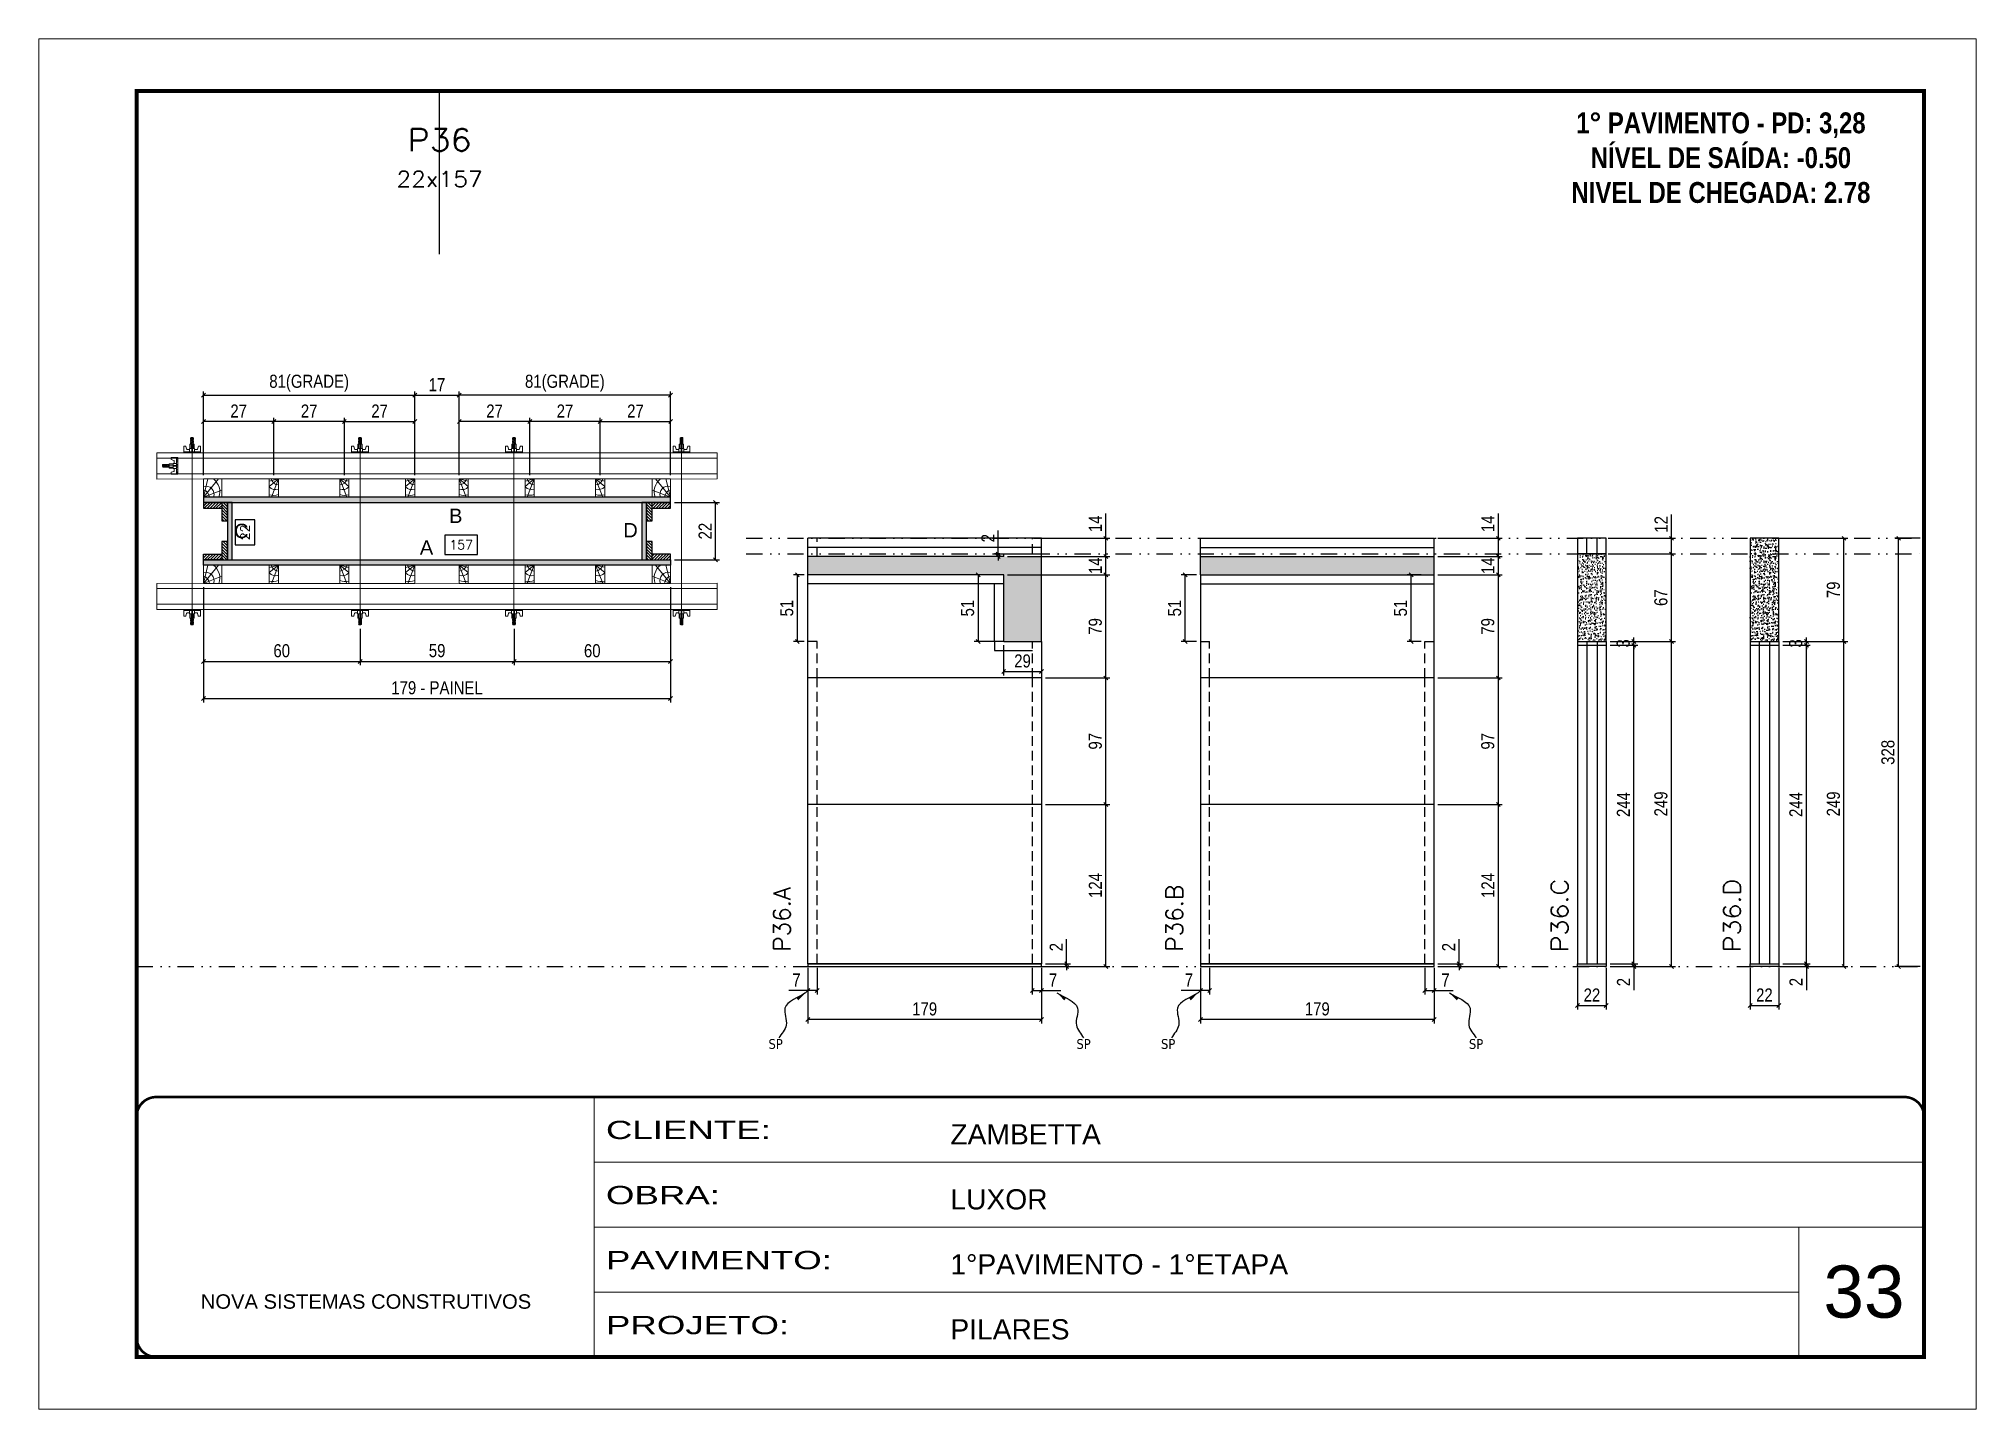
# Model space of a CAD drawing. Extents: x 14400 to 24104, y -21631 to 6985.
# Drawn here: x 14413 to 15898, y -3254 to -2204 of the extents above; entities that cross this region are included whole.
import ezdxf
from ezdxf.enums import TextEntityAlignment as Align

# ---------------------------------------------------------------- set-up
doc = ezdxf.new("R2010")
doc.units = 0
for name, pattern in [('CONTINUO', [0]), ('DASHED', [0.75, 0.5, -0.25]), ('DIVIDE2', [0.625, 0.25, -0.125, 0, -0.125, 0, -0.125]), ('HIDDEN', [0.375, 0.25, -0.125])]:
    doc.linetypes.add(name, pattern=pattern)
for name, color, linetype, lineweight in [('CARIMBO', 255, 'Continuous', 9), ('Folhas', 255, 'Continuous', 9), ('Hachura', 251, 'Continuous', 9), ('Madeira', 126, 'Continuous', 18), ('Perfil Metálico', 224, 'Continuous', 18), ('SARRAFO DE PRESSAO', 251, 'DASHED', 9), ('Texto Seção', 7, 'Continuous', 15)]:
    doc.layers.add(name, color=color, linetype=linetype, lineweight=lineweight)
for name, color, linetype in [('CHAPA', 1, 'Continuous'), ('COTA', 241, 'Continuous'), ('MEIO_PONT', 93, 'Continuous'), ('NOMENCLATURA', 7, 'Continuous'), ('Nível', 160, 'Continuous'), ('Painéis', 200, 'Continuous'), ('SARR_2.2x7', 40, 'Continuous'), ('SARRAFO', 251, 'Continuous'), ('texto', 7, 'Continuous'), ('Texto de Titulo', 7, 'Continuous'), ('Texto Qtd Sarr', 242, 'Continuous'), ('TEXTO_GERAL', 7, 'Continuous')]:
    doc.layers.add(name, color=color, linetype=linetype)
doc.styles.add('ARIAL', font='arial.ttf')
doc.styles.add('COTA TECNICA', font='techl___.ttf', dxfattribs={"height": 10})
doc.styles.add('COTA TECNICA 2X', font='techl___.ttf', dxfattribs={"height": 10})
doc.styles.add('COTA TECNICA-50', font='techl___.ttf', dxfattribs={"height": 10})
doc.styles.add('REGUA-120', font='ROMANS.shx', dxfattribs={"height": 15})
doc.styles.add('ROMANC', font='techb___.ttf', dxfattribs={"height": 2.5})
doc.styles.add('ROMANS', font='romans.shx')
doc.styles.get("Standard").update_dxf_attribs({"font": 'arial.ttf'})
doc.styles.add('Tecnologia', font='')
doc.styles.get('Tecnologia').set_extended_font_data('Forgotten Futurist')
doc.dimstyles.new('COTA PAINEL-50', dxfattribs={"dimtxt": 10, "dimasz": 3, "dimexe": 3, "dimexo": 3, "dimgap": 3, "dimtad": 1, "dimdec": 1, "dimzin": 12, "dimdsep": 46, "dimtxsty": 'COTA TECNICA-50', "dimblk1": 'OBLIQUE', "dimblk2": 'OBLIQUE', "dimsah": 1, "dimcen": 0.9, "dimclrd": 4, "dimclre": 4, "dimclrt": 240, "dimadec": 1, "dimazin": 3, "dimtfac": 1, "dimtdec": 1, "dimtmove": 0, "dimatfit": 3, "dimfxl": 1, "dimtolj": 1, "dimtzin": 12, "dimarcsym": 0})
doc.dimstyles.new('PAINEL', dxfattribs={"dimtxt": 10, "dimasz": 3, "dimexe": 3, "dimexo": 3, "dimgap": 3, "dimtad": 1, "dimdec": 1, "dimzin": 12, "dimdsep": 46, "dimtxsty": 'COTA TECNICA', "dimblk1": 'OBLIQUE', "dimblk2": 'OBLIQUE', "dimsah": 1, "dimcen": 0.9, "dimclrd": 4, "dimclre": 4, "dimclrt": 240, "dimadec": 1, "dimazin": 3, "dimtfac": 1, "dimtdec": 1, "dimtmove": 0, "dimatfit": 3, "dimfxl": 1, "dimtolj": 1, "dimtzin": 12, "dimarcsym": 0})
doc.dimstyles.new('SECAO PILAR', dxfattribs={"dimtxt": 10, "dimasz": 3, "dimexe": 3, "dimexo": 3, "dimgap": 3, "dimtad": 1, "dimdec": 1, "dimlfac": 0.5, "dimzin": 12, "dimdsep": 46, "dimtxsty": 'COTA TECNICA 2X', "dimblk1": 'OBLIQUE', "dimblk2": 'OBLIQUE', "dimsah": 1, "dimcen": 0.9, "dimclrd": 256, "dimclre": 256, "dimclrt": 256, "dimadec": 1, "dimazin": 3, "dimtfac": 1, "dimtdec": 1, "dimtmove": 0, "dimatfit": 3, "dimfxl": 1, "dimtolj": 1, "dimtzin": 12, "dimarcsym": 0})
doc.dimstyles.new('SECÇÃO 2', dxfattribs={"dimtxt": 7, "dimasz": 6, "dimexe": 0.18, "dimexo": 2, "dimgap": -4, "dimtad": 3, "dimdec": 1, "dimlfac": 0.5, "dimzin": 12, "dimdsep": 46, "dimtxsty": 'ROMANS', "dimblk": 'ARCHTICK', "dimcen": 0.09, "dimse1": 1, "dimse2": 1, "dimsd1": 1, "dimsd2": 1, "dimclrd": 180, "dimclre": 5, "dimclrt": 1, "dimadec": 0, "dimazin": 3, "dimtfac": 1, "dimtdec": 1, "dimtofl": 0, "dimtmove": 0, "dimatfit": 3, "dimldrblk": 'ARCHTICK', "dimfxl": 1, "dimtolj": 1, "dimtzin": 0, "dimarcsym": 0})
doc.dimstyles.get("Standard").update_dxf_attribs({"dimtxt": 0.18, "dimasz": 0.18, "dimexe": 0.18, "dimexo": 0.0625, "dimgap": 0.09, "dimtad": 0, "dimtih": 1, "dimtoh": 1, "dimdec": 4, "dimzin": 0, "dimdsep": 46, "dimtxsty": 'Standard', "dimcen": 0.09, "dimadec": 0, "dimazin": 0, "dimtfac": 1, "dimtdec": 4, "dimtofl": 0, "dimtmove": 0, "dimatfit": 3, "dimfxl": 1, "dimtolj": 1, "dimtzin": 0, "dimarcsym": 0})

msp = doc.modelspace()

# ---------------------------------------------------------------- texts
at = {"layer": 'CARIMBO', "style": 'ARIAL'}
msp.add_text('33', height=40, dxfattribs=at).set_placement((15781.33, -3183.73))
at = {"layer": 'NOMENCLATURA', "color": 2, "insert": (15702.79, -2260.29), "char_height": 16, "attachment_point": 2, "style": 'ROMANC'}
msp.add_mtext_dynamic_manual_height_columns('1° PAVIMENTO - PD: 3,28\\PNÍVEL DE SAÍDA: -0.50\\PNIVEL DE CHEGADA: 2.78', width=432.3511, gutter_width=1, heights=[0], dxfattribs=at)
at = {"layer": 'texto', "color": 0, "char_height": 7.5, "attachment_point": 5}
for insert in [(14978.26, -2974.08), (15214.28, -2974.08), (15279.1, -2974.08), (15515.12, -2974.08)]:
    msp.add_mtext('{\\fTahoma|b0|i0|c0|p34;\\C4;SP}', dxfattribs=dict(at, insert=insert))
at = {"layer": 'Texto Seção', "style": 'REGUA-120', "width": 1.1}
for s, p in [('P36.C', (15585.67, -2903.83)), ('P36.D', (15717.86, -2903.83))]:
    msp.add_text(s, height=13, rotation=90, dxfattribs=at).set_placement(p)
at = {"layer": 'Texto Seção', "char_height": 13, "width": 285.3299, "attachment_point": 7, "rotation": 90, "style": 'REGUA-120'}
for s, insert in [('\\pt26;P36.A', (14989.57, -2903.34)), ('\\pt26;P36.B', (15290.41, -2903.34))]:
    msp.add_mtext(s, dxfattribs=dict(at, insert=insert))
at = {"layer": 'TEXTO_GERAL', "style": 'ARIAL'}
for s, p in [('B', (14733.09, -2569.38)), ('C', (14568.7, -2580.98)), ('D', (14867.05, -2580.4)), ('A', (14710.68, -2593.61))]:
    msp.add_text(s, height=11, dxfattribs=at).set_placement(p, align=Align.MIDDLE_CENTER)

# ---------------------------------------------------------------- blocks, each defined once
blk = doc.blocks.new('9999999999')
at = {"color": 30, "linetype": 'CONTINUO'}
for p, q in [((98564.6, 34230.2), (98564.6, 34429.4)), ((98564.6, 34379.6), (99584, 34379.6)), ((98564.6, 34329.8), (99488, 34329.8)), ((99584, 34329.8), (99488, 34329.8)), ((99488, 34329.8), (99488, 34230.2)), ((98564.6, 34280), (99488, 34280))]:
    blk.add_line(p, q, dxfattribs=at)
at = {"color": 30, "linetype": 'CONTINUO', "const_width": 2}
blk.add_lwpolyline([(99584, 34230.2), (99584, 34414.4, 0.414214), (99569, 34429.4), (98229, 34429.4, 0.414214), (98214, 34414.4), (98214, 34245.2, 0.414214), (98229, 34230.2), (99584, 34230.2)], format="xyb", dxfattribs=at)
at = {"layer": 'Folhas'}
blk.add_lwpolyline([(98139, 34190.2), (99624, 34190.2), (99624, 35240.2), (98139, 35240.2)], close=True, dxfattribs=at)
at = {"layer": 'Folhas', "color": 30, "const_width": 3}
blk.add_lwpolyline([(98214, 34230.2), (99584, 34230.2), (99584, 35200.2), (98214, 35200.2)], close=True, dxfattribs=at)
at = {"color": 7, "linetype": 'Continuous', "ltscale": 5, "style": 'ARIAL'}
for s, height, p in [('ZAMBETTA', 15.48, (98837.7, 34393.1)), ('LUXOR', 15.48, (98837.7, 34343.3)), ('1°PAVIMENTO - 1°ETAPA', 15.483, (98837.7, 34293.5)), ('NOVA SISTEMAS CONSTRUTIVOS', 11.059, (98263.2, 34267.2)), ('PILARES', 15.48, (98837.7, 34243.7))]:
    blk.add_text(s, height=height, dxfattribs=at).set_placement(p)
at = {"layer": 'Folhas', "color": 7, "style": 'Tecnologia', "width": 1.5}
for s, p in [('CLIENTE:', (98573.7, 34397.2)), ('OBRA:', (98573.7, 34347.3)), ('PAVIMENTO:', (98573.7, 34297.5)), ('PROJETO:', (98573.7, 34247.7))]:
    blk.add_text(s, height=14, dxfattribs=at).set_placement(p)
blk = doc.blocks.new('*D1787')
at = {"layer": 'COTA', "color": 180, "lineweight": -2, "transparency": 16777216}
for p, q in [((14579.1, -2572.4), (14564.1, -2572.4)), ((14564.1, -2572.4), (14564.1, -2591.7)), ((14579.1, -2591.7), (14579.1, -2572.4)), ((14564.1, -2591.7), (14579.1, -2591.7))]:
    blk.add_line(p, q, dxfattribs=at)
at = {"layer": 'Defpoints', "color": 0, "transparency": 16777216}
for p in [(14579, -2559.1), (14579, -2603.1), (14583.1, -2603.1)]:
    blk.add_point(p, dxfattribs=at)
at = {"layer": 'COTA', "color": 1, "transparency": 16777216, "insert": (14571.6, -2582.1), "char_height": 7, "attachment_point": 5, "rotation": 90, "style": 'ROMANS'}
blk.add_mtext('\\A1;22', dxfattribs=at)
blk = doc.blocks.new('_ArchTick')
at = {"color": 0, "linetype": 'ByBlock', "const_width": 0.15}
blk.add_lwpolyline([(-0.5, -0.5), (0.5, 0.5)], dxfattribs=at)
blk = doc.blocks.new('*D1788')
at = {"layer": 'COTA', "color": 180, "lineweight": -2, "transparency": 16777216}
for p, q in [((14749.7, -2584.1), (14724.7, -2584.1)), ((14724.7, -2584.1), (14724.7, -2599.1)), ((14749.7, -2599.1), (14749.7, -2584.1)), ((14724.7, -2599.1), (14749.7, -2599.1))]:
    blk.add_line(p, q, dxfattribs=at)
at = {"layer": 'Defpoints', "color": 0, "transparency": 16777216}
for p in [(14561.7, -2603.1), (14875.7, -2603.1), (14875.7, -2603.1)]:
    blk.add_point(p, dxfattribs=at)
at = {"layer": 'COTA', "color": 1, "transparency": 16777216, "insert": (14737.2, -2591.6), "char_height": 7, "attachment_point": 5, "style": 'ROMANS'}
blk.add_mtext('\\A1;157', dxfattribs=at)
blk = doc.blocks.new('_Oblique')
at = {"color": 0, "linetype": 'ByBlock', "lineweight": -2}
blk.add_line((-0.5, -0.5), (0.5, 0.5), dxfattribs=at)
blk = doc.blocks.new('*D1789')
at = {"layer": 'COTA', "lineweight": -2, "transparency": 16777216}
for p, q in [((14539.7, -2624.1), (14539.7, -2712.3)), ((14897.7, -2624.1), (14897.7, -2712.3)), ((14539.7, -2709.3), (14897.7, -2709.3))]:
    blk.add_line(p, q, dxfattribs=at)
at = {"layer": 'Defpoints', "color": 0, "transparency": 16777216}
for p in [(14539.7, -2621.1), (14897.7, -2621.1), (14897.7, -2709.3)]:
    blk.add_point(p, dxfattribs=at)
at = {"layer": 'COTA', "lineweight": -2, "transparency": 16777216, "xscale": 3, "yscale": 3, "zscale": 3, "rotation": 180}
blk.add_blockref('_Oblique', (14539.7, -2709.3), dxfattribs=at)
at = {"layer": 'COTA', "lineweight": -2, "transparency": 16777216, "xscale": 3, "yscale": 3, "zscale": 3}
blk.add_blockref('_Oblique', (14897.7, -2709.3), dxfattribs=at)
at = {"layer": 'COTA', "transparency": 16777216, "insert": (14718.7, -2701.2), "char_height": 10, "attachment_point": 5, "style": 'COTA TECNICA 2X'}
blk.add_mtext('\\A1;179 - PAINEL', dxfattribs=at)
blk = doc.blocks.new('*D1790')
at = {"layer": 'COTA', "lineweight": -2, "transparency": 16777216}
for p, q in [((14539.7, -2624.1), (14539.7, -2683.9)), ((14659.8, -2655.9), (14659.8, -2683.9)), ((14539.7, -2680.9), (14659.8, -2680.9))]:
    blk.add_line(p, q, dxfattribs=at)
at = {"layer": 'Defpoints', "color": 0, "transparency": 16777216}
for p in [(14539.7, -2621.1), (14659.8, -2652.9), (14659.8, -2680.9)]:
    blk.add_point(p, dxfattribs=at)
at = {"layer": 'COTA', "lineweight": -2, "transparency": 16777216, "xscale": 3, "yscale": 3, "zscale": 3, "rotation": 180}
blk.add_blockref('_Oblique', (14539.7, -2680.9), dxfattribs=at)
at = {"layer": 'COTA', "lineweight": -2, "transparency": 16777216, "xscale": 3, "yscale": 3, "zscale": 3}
blk.add_blockref('_Oblique', (14659.8, -2680.9), dxfattribs=at)
at = {"layer": 'COTA', "transparency": 16777216, "insert": (14599.7, -2672.8), "char_height": 10, "attachment_point": 5, "style": 'COTA TECNICA 2X'}
blk.add_mtext('\\A1;60', dxfattribs=at)
blk = doc.blocks.new('*D1791')
at = {"layer": 'COTA', "lineweight": -2, "transparency": 16777216}
for p, q in [((14897.7, -2624.1), (14897.7, -2683.9)), ((14777.8, -2655.9), (14777.8, -2683.9)), ((14777.8, -2680.9), (14897.7, -2680.9))]:
    blk.add_line(p, q, dxfattribs=at)
at = {"layer": 'Defpoints', "color": 0, "transparency": 16777216}
for p in [(14897.7, -2621.1), (14777.8, -2652.9), (14897.7, -2680.9)]:
    blk.add_point(p, dxfattribs=at)
at = {"layer": 'COTA', "lineweight": -2, "transparency": 16777216, "xscale": 3, "yscale": 3, "zscale": 3, "rotation": 180}
blk.add_blockref('_Oblique', (14777.8, -2680.9), dxfattribs=at)
at = {"layer": 'COTA', "lineweight": -2, "transparency": 16777216, "xscale": 3, "yscale": 3, "zscale": 3}
blk.add_blockref('_Oblique', (14897.7, -2680.9), dxfattribs=at)
at = {"layer": 'COTA', "transparency": 16777216, "insert": (14837.7, -2672.8), "char_height": 10, "attachment_point": 5, "style": 'COTA TECNICA 2X'}
blk.add_mtext('\\A1;60', dxfattribs=at)
blk = doc.blocks.new('C')
at = {"layer": 'Hachura', "color": 0}
for p, q in [((0, 3.22), (0, -3.22)), ((0.45, 3.22), (0, 3.22)), ((0.46, 3.16), (0, 3.16)), ((0.46, 3.05), (0, 3.05)), ((0.46, 2.88), (0, 2.88)), ((0, 2.75), (0, -1.16)), ((0.46, 2.65), (0, 2.65)), ((0.46, 2.23), (0, 2.23)), ((0.46, 1.51), (0, 1.51)), ((0.39, 0.49), (0.17, 0.49)), ((0.45, -3.23), (0.45, 3.22)), ((0.45, 3.22), (2.58, 3.22)), ((1.74, 0.97), (0.45, 0.97)), ((1.45, 0.1), (0.45, 0.1)), ((1.35, 1.94), (1.35, 0.96)), ((2.58, 2.39), (1.47, 2.09)), ((1.74, -0.97), (1.74, 0.97)), ((1.74, 0.97), (1.74, 0.84)), ((1.74, 0.97), (1.74, 0.84)), ((1.74, 0.84), (3.35, 0.84)), ((3.35, 0.45), (1.74, 0.45)), ((2.58, 3.22), (2.58, 2.39)), ((3.32, 0.84), (3.32, -0.84)), ((3.35, 0.84), (3.35, -0.84)), ((3.68, 0.45), (3.35, 0.45)), ((3.84, -0.52), (3.35, 0.45)), ((3.35, 0.06), (3.67, -0.57)), ((3.68, 0.45), (4.16, -0.52)), ((3.72, 0.5), (4.25, -0.57)), ((4.37, -0.55), (3.83, 0.53)), ((4.15, 0.45), (3.93, 0.45)), ((4.42, -0.52), (3.93, 0.45)), ((4.15, 0.45), (4.26, 0.45)), ((4.26, 0.45), (4.74, -0.52)), ((4.3, 0.5), (4.83, -0.57)), ((4.95, -0.55), (4.41, 0.53)), ((4.51, 0.45), (4.84, 0.45)), ((5, -0.52), (4.51, 0.45)), ((4.84, 0.45), (5.32, -0.52)), ((4.88, 0.5), (5.41, -0.57)), ((5.53, -0.55), (4.99, 0.53)), ((5.58, -0.52), (5.09, 0.45)), ((5.42, 0.45), (5.09, 0.45)), ((5.58, -0.52), (5.09, 0.45)), ((5.42, 0.45), (5.74, -0.19)), ((5.46, 0.5), (5.74, -0.07)), ((5.74, 0.19), (5.57, 0.53)), ((5.74, 0.32), (5.68, 0.45)), ((5.68, 0.45), (5.74, 0.45)), ((5.74, 0.45), (5.9, 0.29)), ((5.74, 0.45), (5.74, -0.52)), ((5.9, -0.36), (5.9, 0.29)), ((0.45, 0), (0, 0)), ((0.46, -1.52), (0, -1.52)), ((0.46, -2.23), (0, -2.23)), ((0.46, -2.65), (0, -2.65)), ((0.46, -2.88), (0, -2.88)), ((0.46, -3.05), (0, -3.05)), ((0.46, -3.16), (0, -3.16)), ((0, -3.22), (2.57, -3.22)), ((0.08, -0.48), (0.29, -0.48)), ((0.29, -0.48), (0.4, -0.48)), ((0.45, 0), (0.45, -0.97)), ((0.45, -0.16), (1.45, -0.16)), ((0.45, -0.65), (0.45, -0.32)), ((0.45, -3.23), (0.45, -0.65)), ((0.45, -0.97), (1.74, -0.97)), ((1.35, -1.94), (1.35, -0.97)), ((2.58, -2.39), (1.47, -2.1)), ((3.35, -0.32), (1.74, -0.32)), ((3.35, -0.84), (1.74, -0.84)), ((2.58, -3.23), (2.58, -2.39)), ((3.35, -0.07), (3.58, -0.52)), ((3.35, -0.52), (3.58, -0.52)), ((3.84, -0.52), (4.16, -0.52)), ((4.42, -0.52), (4.74, -0.52)), ((4.63, -0.52), (4.74, -0.52)), ((5, -0.52), (5.32, -0.52)), ((5.58, -0.52), (5.74, -0.52)), ((5.74, -0.52), (5.9, -0.36)), ((5.74, -0.52), (5.74, -0.52))]:
    blk.add_line(p, q, dxfattribs=at)
for centre, radius, start, end in [((1.52, 1.94), 0.161, 104.74356, 180), ((1.44, -0.03), 0.129, 272.69497, 87.30503), ((3.81, 0.39), 0.143, 25.56881, 154.43119), ((4.39, 0.39), 0.143, 25.56881, 154.43119), ((4.97, 0.39), 0.143, 25.56881, 154.43119), ((5.55, 0.39), 0.143, 25.56881, 154.43119), ((0.17, -0.37), 0.174, 221.74404, 317.85924), ((1.52, -1.94), 0.161, 180, 255.25644), ((3.71, -0.4), 0.174, 222.14076, 318.25596), ((4.29, -0.4), 0.174, 222.14076, 318.25596), ((4.87, -0.4), 0.174, 222.14076, 318.25596), ((5.45, -0.4), 0.174, 222.14076, 318.25596), ((5.61, -0.4), 0.174, 317.85924, 318.25596)]:
    blk.add_arc(centre, radius, start, end, dxfattribs=at)
blk = doc.blocks.new('*D1781')
at = {"layer": 'COTA', "lineweight": -2, "transparency": 16777216}
for p, q in [((14659.8, -2655.9), (14659.8, -2683.9)), ((14777.8, -2655.9), (14777.8, -2683.9)), ((14659.8, -2680.9), (14777.8, -2680.9))]:
    blk.add_line(p, q, dxfattribs=at)
at = {"layer": 'Defpoints', "color": 0, "transparency": 16777216}
for p in [(14659.8, -2652.9), (14777.8, -2652.9), (14777.8, -2680.9)]:
    blk.add_point(p, dxfattribs=at)
at = {"layer": 'COTA', "lineweight": -2, "transparency": 16777216, "xscale": 3, "yscale": 3, "zscale": 3, "rotation": 180}
blk.add_blockref('_Oblique', (14659.8, -2680.9), dxfattribs=at)
at = {"layer": 'COTA', "lineweight": -2, "transparency": 16777216, "xscale": 3, "yscale": 3, "zscale": 3}
blk.add_blockref('_Oblique', (14777.8, -2680.9), dxfattribs=at)
at = {"layer": 'COTA', "transparency": 16777216, "insert": (14718.8, -2672.7), "char_height": 10, "attachment_point": 5, "style": 'COTA TECNICA 2X'}
blk.add_mtext('\\A1;59', dxfattribs=at)
blk = doc.blocks.new('*D1782')
at = {"layer": 'COTA', "lineweight": -2, "transparency": 16777216}
for p, q in [((14735.7, -2538.1), (14735.7, -2474)), ((14897.7, -2477), (14735.7, -2477)), ((14897.7, -2538.1), (14897.7, -2474))]:
    blk.add_line(p, q, dxfattribs=at)
at = {"layer": 'Defpoints', "color": 0, "transparency": 16777216}
for p in [(14735.7, -2477), (14735.7, -2541.1), (14897.7, -2541.1)]:
    blk.add_point(p, dxfattribs=at)
at = {"layer": 'COTA', "lineweight": -2, "transparency": 16777216, "xscale": 3, "yscale": 3, "zscale": 3, "rotation": 180}
blk.add_blockref('_Oblique', (14735.7, -2477), dxfattribs=at)
at = {"layer": 'COTA', "lineweight": -2, "transparency": 16777216, "xscale": 3, "yscale": 3, "zscale": 3}
blk.add_blockref('_Oblique', (14897.7, -2477), dxfattribs=at)
at = {"layer": 'COTA', "transparency": 16777216, "insert": (14816.7, -2467.8), "char_height": 10, "attachment_point": 5, "style": 'COTA TECNICA 2X'}
blk.add_mtext('\\A1;81(GRADE)', dxfattribs=at)
blk = doc.blocks.new('*D1783')
at = {"layer": 'COTA', "lineweight": -2, "transparency": 16777216}
for p, q in [((14900.7, -2559.1), (14935.2, -2559.1)), ((14932.2, -2603.1), (14932.2, -2559.1)), ((14900.7, -2603.1), (14935.2, -2603.1))]:
    blk.add_line(p, q, dxfattribs=at)
at = {"layer": 'Defpoints', "color": 0, "transparency": 16777216}
for p in [(14897.7, -2559.1), (14932.2, -2559.1), (14897.7, -2603.1)]:
    blk.add_point(p, dxfattribs=at)
at = {"layer": 'COTA', "lineweight": -2, "transparency": 16777216, "xscale": 3, "yscale": 3, "zscale": 3}
for p, rotation in [((14932.2, -2559.1), 90), ((14932.2, -2603.1), 270)]:
    blk.add_blockref('_Oblique', p, dxfattribs=dict(at, rotation=rotation))
at = {"layer": 'COTA', "transparency": 16777216, "insert": (14924.2, -2581.1), "char_height": 10, "attachment_point": 5, "rotation": 90, "style": 'COTA TECNICA 2X'}
blk.add_mtext('\\A1;22', dxfattribs=at)
blk = doc.blocks.new('PONTALETE')
at = {"layer": 'Madeira'}
for q in [(2.71, 7), (7, 5.76), (7, 1.74)]:
    blk.add_line((0, 0), q, dxfattribs=at)
blk.add_lwpolyline([(0, 0), (7, 0), (7, 7), (0, 7)], close=True, dxfattribs=at)
for centre, radius, start, end in [((2.04, 0.06), 6.23, 37.28179, 109.09128), ((1.09, 0.9), 3.19, 343.60304, 109.98471), ((-0.21, -0.78), 3.09, 14.63219, 86.0383)]:
    blk.add_arc(centre, radius, start, end, dxfattribs=at)
blk = doc.blocks.new('titulo1')
at = {"layer": 'Defpoints', "color": 252, "linetype": 'HIDDEN', "ltscale": 2}
blk.add_line((0, 0), (0, 125), dxfattribs=at)
at = {"layer": 'Defpoints', "style": 'ROMANS', "oblique": 15}
blk.add_attdef('FOLHA', text='', height=10, dxfattribs=at).set_placement((0, 15.6), align=Align.MIDDLE_CENTER)
at = {"layer": 'Texto Qtd Sarr', "color": 3, "style": 'ROMANS', "oblique": 15}
for tag, height, p in [('TITULO', 17, (0, 71.4)), ('SEÇÃO', 12, (0, 41.5))]:
    blk.add_attdef(tag, text='', height=height, dxfattribs=at).set_placement(p, align=Align.MIDDLE_CENTER)
blk = doc.blocks.new('MEIO PONTALETE')
at = {"layer": 'Madeira'}
for q in [(2.71, 7), (3.5, 2.88), (3.5, 0.87)]:
    blk.add_line((0, 0), q, dxfattribs=at)
blk.add_lwpolyline([(0, 0), (3.5, 0), (3.5, 7), (0, 7)], close=True, dxfattribs=at)
for centre, radius, start, end in [((2.04, 0.06), 6.23, 76.44987, 109.09128), ((1.09, 0.9), 3.19, 40.90626, 109.98471), ((-0.21, -0.78), 3.09, 14.63219, 86.0383)]:
    blk.add_arc(centre, radius, start, end, dxfattribs=at)
blk = doc.blocks.new('*D1784')
at = {"layer": 'COTA', "lineweight": -2, "transparency": 16777216}
for p, q in [((14593.7, -2538.1), (14593.7, -2494.2)), ((14647.7, -2538.1), (14647.7, -2494.2)), ((14647.7, -2497.2), (14593.7, -2497.2))]:
    blk.add_line(p, q, dxfattribs=at)
at = {"layer": 'Defpoints', "color": 0, "transparency": 16777216}
for p in [(14593.7, -2497.2), (14593.7, -2541.1), (14647.7, -2541.1)]:
    blk.add_point(p, dxfattribs=at)
at = {"layer": 'COTA', "lineweight": -2, "transparency": 16777216, "xscale": 3, "yscale": 3, "zscale": 3, "rotation": 180}
blk.add_blockref('_Oblique', (14593.7, -2497.2), dxfattribs=at)
at = {"layer": 'COTA', "lineweight": -2, "transparency": 16777216, "xscale": 3, "yscale": 3, "zscale": 3}
blk.add_blockref('_Oblique', (14647.7, -2497.2), dxfattribs=at)
at = {"layer": 'COTA', "transparency": 16777216, "insert": (14620.7, -2489.1), "char_height": 10, "attachment_point": 5, "style": 'COTA TECNICA 2X'}
blk.add_mtext('\\A1;27', dxfattribs=at)
blk = doc.blocks.new('*D1785')
at = {"layer": 'COTA', "lineweight": -2, "transparency": 16777216}
for p, q in [((14539.7, -2538.1), (14539.7, -2494.2)), ((14593.7, -2538.1), (14593.7, -2494.2)), ((14593.7, -2497.2), (14539.7, -2497.2))]:
    blk.add_line(p, q, dxfattribs=at)
at = {"layer": 'Defpoints', "color": 0, "transparency": 16777216}
for p in [(14539.7, -2497.2), (14539.7, -2541.1), (14593.7, -2541.1)]:
    blk.add_point(p, dxfattribs=at)
at = {"layer": 'COTA', "lineweight": -2, "transparency": 16777216, "xscale": 3, "yscale": 3, "zscale": 3, "rotation": 180}
blk.add_blockref('_Oblique', (14539.7, -2497.2), dxfattribs=at)
at = {"layer": 'COTA', "lineweight": -2, "transparency": 16777216, "xscale": 3, "yscale": 3, "zscale": 3}
blk.add_blockref('_Oblique', (14593.7, -2497.2), dxfattribs=at)
at = {"layer": 'COTA', "transparency": 16777216, "insert": (14566.7, -2489.1), "char_height": 10, "attachment_point": 5, "style": 'COTA TECNICA 2X'}
blk.add_mtext('\\A1;27', dxfattribs=at)
blk = doc.blocks.new('*D1786')
at = {"layer": 'COTA', "lineweight": -2, "transparency": 16777216}
for p, q in [((14539.7, -2538.1), (14539.7, -2474)), ((14539.7, -2477), (14701.7, -2477)), ((14701.7, -2538.1), (14701.7, -2474))]:
    blk.add_line(p, q, dxfattribs=at)
at = {"layer": 'Defpoints', "color": 0, "transparency": 16777216}
for p in [(14701.7, -2477), (14539.7, -2541.1), (14701.7, -2541.1)]:
    blk.add_point(p, dxfattribs=at)
at = {"layer": 'COTA', "lineweight": -2, "transparency": 16777216, "xscale": 3, "yscale": 3, "zscale": 3, "rotation": 180}
blk.add_blockref('_Oblique', (14539.7, -2477), dxfattribs=at)
at = {"layer": 'COTA', "lineweight": -2, "transparency": 16777216, "xscale": 3, "yscale": 3, "zscale": 3}
blk.add_blockref('_Oblique', (14701.7, -2477), dxfattribs=at)
at = {"layer": 'COTA', "transparency": 16777216, "insert": (14620.7, -2467.8), "char_height": 10, "attachment_point": 5, "style": 'COTA TECNICA 2X'}
blk.add_mtext('\\A1;81(GRADE)', dxfattribs=at)
blk = doc.blocks.new('*D1808')
at = {"layer": 'COTA', "lineweight": -2, "transparency": 16777216}
for p, q in [((14701.7, -2538.1), (14701.7, -2474)), ((14701.7, -2477), (14735.7, -2477)), ((14735.7, -2538.2), (14735.7, -2474))]:
    blk.add_line(p, q, dxfattribs=at)
at = {"layer": 'Defpoints', "color": 0, "transparency": 16777216}
for p in [(14735.7, -2477), (14701.7, -2541.1), (14735.7, -2541.2)]:
    blk.add_point(p, dxfattribs=at)
at = {"layer": 'COTA', "lineweight": -2, "transparency": 16777216, "xscale": 3, "yscale": 3, "zscale": 3, "rotation": 180}
blk.add_blockref('_Oblique', (14701.7, -2477), dxfattribs=at)
at = {"layer": 'COTA', "lineweight": -2, "transparency": 16777216, "xscale": 3, "yscale": 3, "zscale": 3}
blk.add_blockref('_Oblique', (14735.7, -2477), dxfattribs=at)
at = {"layer": 'COTA', "transparency": 16777216, "insert": (14718.7, -2468.9), "char_height": 10, "attachment_point": 5, "style": 'COTA TECNICA 2X'}
blk.add_mtext('\\A1;17', dxfattribs=at)
blk = doc.blocks.new('*D1809')
at = {"layer": 'COTA', "lineweight": -2, "transparency": 16777216}
for p, q in [((14647.7, -2538.1), (14647.7, -2494.2)), ((14701.7, -2538.2), (14701.7, -2494.2)), ((14647.7, -2497.2), (14701.7, -2497.2))]:
    blk.add_line(p, q, dxfattribs=at)
at = {"layer": 'Defpoints', "color": 0, "transparency": 16777216}
for p in [(14701.7, -2497.2), (14647.7, -2541.1), (14701.7, -2541.2)]:
    blk.add_point(p, dxfattribs=at)
at = {"layer": 'COTA', "lineweight": -2, "transparency": 16777216, "xscale": 3, "yscale": 3, "zscale": 3, "rotation": 180}
blk.add_blockref('_Oblique', (14647.7, -2497.2), dxfattribs=at)
at = {"layer": 'COTA', "lineweight": -2, "transparency": 16777216, "xscale": 3, "yscale": 3, "zscale": 3}
blk.add_blockref('_Oblique', (14701.7, -2497.2), dxfattribs=at)
at = {"layer": 'COTA', "transparency": 16777216, "insert": (14674.7, -2489.1), "char_height": 10, "attachment_point": 5, "style": 'COTA TECNICA 2X'}
blk.add_mtext('\\A1;27', dxfattribs=at)
blk = doc.blocks.new('*D1792')
at = {"layer": 'COTA', "lineweight": -2, "transparency": 16777216}
for p, q in [((14789.8, -2538.1), (14789.8, -2494.2)), ((14843.8, -2538.1), (14843.8, -2494.2)), ((14843.8, -2497.2), (14789.8, -2497.2))]:
    blk.add_line(p, q, dxfattribs=at)
at = {"layer": 'Defpoints', "color": 0, "transparency": 16777216}
for p in [(14789.8, -2497.2), (14789.8, -2541.1), (14843.8, -2541.1)]:
    blk.add_point(p, dxfattribs=at)
at = {"layer": 'COTA', "lineweight": -2, "transparency": 16777216, "xscale": 3, "yscale": 3, "zscale": 3, "rotation": 180}
blk.add_blockref('_Oblique', (14789.8, -2497.2), dxfattribs=at)
at = {"layer": 'COTA', "lineweight": -2, "transparency": 16777216, "xscale": 3, "yscale": 3, "zscale": 3}
blk.add_blockref('_Oblique', (14843.8, -2497.2), dxfattribs=at)
at = {"layer": 'COTA', "transparency": 16777216, "insert": (14816.8, -2489.1), "char_height": 10, "attachment_point": 5, "style": 'COTA TECNICA 2X'}
blk.add_mtext('\\A1;27', dxfattribs=at)
blk = doc.blocks.new('*D1793')
at = {"layer": 'COTA', "lineweight": -2, "transparency": 16777216}
for p, q in [((14735.8, -2538.1), (14735.8, -2494.2)), ((14789.8, -2538.1), (14789.8, -2494.2)), ((14789.8, -2497.2), (14735.8, -2497.2))]:
    blk.add_line(p, q, dxfattribs=at)
at = {"layer": 'Defpoints', "color": 0, "transparency": 16777216}
for p in [(14735.8, -2497.2), (14735.8, -2541.1), (14789.8, -2541.1)]:
    blk.add_point(p, dxfattribs=at)
at = {"layer": 'COTA', "lineweight": -2, "transparency": 16777216, "xscale": 3, "yscale": 3, "zscale": 3, "rotation": 180}
blk.add_blockref('_Oblique', (14735.8, -2497.2), dxfattribs=at)
at = {"layer": 'COTA', "lineweight": -2, "transparency": 16777216, "xscale": 3, "yscale": 3, "zscale": 3}
blk.add_blockref('_Oblique', (14789.8, -2497.2), dxfattribs=at)
at = {"layer": 'COTA', "transparency": 16777216, "insert": (14762.8, -2489.1), "char_height": 10, "attachment_point": 5, "style": 'COTA TECNICA 2X'}
blk.add_mtext('\\A1;27', dxfattribs=at)
blk = doc.blocks.new('*D1810')
at = {"layer": 'COTA', "lineweight": -2, "transparency": 16777216}
for p, q in [((14843.8, -2538.1), (14843.8, -2494.2)), ((14897.8, -2538.1), (14897.8, -2494.2)), ((14843.8, -2497.2), (14897.8, -2497.2))]:
    blk.add_line(p, q, dxfattribs=at)
at = {"layer": 'Defpoints', "color": 0, "transparency": 16777216}
for p in [(14897.8, -2497.2), (14843.8, -2541.1), (14897.8, -2541.1)]:
    blk.add_point(p, dxfattribs=at)
at = {"layer": 'COTA', "lineweight": -2, "transparency": 16777216, "xscale": 3, "yscale": 3, "zscale": 3, "rotation": 180}
blk.add_blockref('_Oblique', (14843.8, -2497.2), dxfattribs=at)
at = {"layer": 'COTA', "lineweight": -2, "transparency": 16777216, "xscale": 3, "yscale": 3, "zscale": 3}
blk.add_blockref('_Oblique', (14897.8, -2497.2), dxfattribs=at)
at = {"layer": 'COTA', "transparency": 16777216, "insert": (14870.8, -2489.1), "char_height": 10, "attachment_point": 5, "style": 'COTA TECNICA 2X'}
blk.add_mtext('\\A1;27', dxfattribs=at)
blk = doc.blocks.new('*D1794')
at = {"layer": 'COTA', "color": 4, "lineweight": -2, "transparency": 16777216}
for p, q in [((15003, -2915.6), (15003, -2958.3)), ((15182, -2915.6), (15182, -2958.3)), ((15182, -2955.3), (15003, -2955.3))]:
    blk.add_line(p, q, dxfattribs=at)
at = {"layer": 'Defpoints', "color": 0, "transparency": 16777216}
for p in [(15003, -2912.6), (15182, -2912.6), (15003, -2955.3)]:
    blk.add_point(p, dxfattribs=at)
at = {"layer": 'COTA', "color": 4, "lineweight": -2, "transparency": 16777216, "xscale": 3, "yscale": 3, "zscale": 3, "rotation": 180}
blk.add_blockref('_Oblique', (15003, -2955.3), dxfattribs=at)
at = {"layer": 'COTA', "color": 4, "lineweight": -2, "transparency": 16777216, "xscale": 3, "yscale": 3, "zscale": 3}
blk.add_blockref('_Oblique', (15182, -2955.3), dxfattribs=at)
at = {"layer": 'COTA', "color": 240, "transparency": 16777216, "insert": (15092.5, -2947.2), "char_height": 10, "attachment_point": 5, "style": 'COTA TECNICA'}
blk.add_mtext('\\A1;179', dxfattribs=at)
blk = doc.blocks.new('*D1795')
at = {"layer": 'COTA', "color": 4, "lineweight": -2, "transparency": 16777216}
for p, q in [((15175, -2915.6), (15175, -2936.1)), ((15182, -2917.6), (15182, -2936.1)), ((15175, -2933.1), (15182, -2933.1)), ((15182, -2933.1), (15196.8, -2933.1))]:
    blk.add_line(p, q, dxfattribs=at)
at = {"layer": 'Defpoints', "color": 0, "transparency": 16777216}
for p in [(15175, -2912.6), (15182, -2914.6), (15182, -2933.1)]:
    blk.add_point(p, dxfattribs=at)
at = {"layer": 'COTA', "color": 4, "lineweight": -2, "transparency": 16777216, "xscale": 3, "yscale": 3, "zscale": 3, "rotation": 180}
blk.add_blockref('_Oblique', (15175, -2933.1), dxfattribs=at)
at = {"layer": 'COTA', "color": 4, "lineweight": -2, "transparency": 16777216, "xscale": 3, "yscale": 3, "zscale": 3}
blk.add_blockref('_Oblique', (15182, -2933.1), dxfattribs=at)
at = {"layer": 'COTA', "color": 240, "transparency": 16777216, "insert": (15190.9, -2925), "char_height": 10, "attachment_point": 5, "style": 'COTA TECNICA-50'}
blk.add_mtext('\\A1;7', dxfattribs=at)
blk = doc.blocks.new('*D1796')
at = {"layer": 'COTA', "color": 4, "lineweight": -2, "transparency": 16777216}
for p, q in [((15003, -2917.6), (15003, -2936.1)), ((15010, -2915.6), (15010, -2936.1)), ((15003, -2933.1), (14988.3, -2933.1)), ((15010, -2933.1), (15003, -2933.1))]:
    blk.add_line(p, q, dxfattribs=at)
at = {"layer": 'Defpoints', "color": 0, "transparency": 16777216}
for p in [(15003, -2914.6), (15010, -2912.6), (15003, -2933.1)]:
    blk.add_point(p, dxfattribs=at)
at = {"layer": 'COTA', "color": 4, "lineweight": -2, "transparency": 16777216, "xscale": 3, "yscale": 3, "zscale": 3, "rotation": 180}
blk.add_blockref('_Oblique', (15003, -2933.1), dxfattribs=at)
at = {"layer": 'COTA', "color": 4, "lineweight": -2, "transparency": 16777216, "xscale": 3, "yscale": 3, "zscale": 3}
blk.add_blockref('_Oblique', (15010, -2933.1), dxfattribs=at)
at = {"layer": 'COTA', "color": 240, "transparency": 16777216, "insert": (14994.2, -2925), "char_height": 10, "attachment_point": 5, "style": 'COTA TECNICA-50'}
blk.add_mtext('\\A1;7', dxfattribs=at)
blk = doc.blocks.new('*D1811')
at = {"layer": 'COTA', "color": 4, "linetype": 'ByBlock', "lineweight": -2, "transparency": 16777216}
for p, q in [((15185, -2790.6), (15234.4, -2790.6)), ((15231.4, -2914.6), (15231.4, -2790.6)), ((15185, -2914.6), (15234.4, -2914.6))]:
    blk.add_line(p, q, dxfattribs=at)
at = {"layer": 'Defpoints', "color": 0, "linetype": 'ByBlock', "transparency": 16777216}
for p in [(15182, -2790.6), (15231.4, -2790.6), (15182, -2914.6)]:
    blk.add_point(p, dxfattribs=at)
at = {"layer": 'COTA', "color": 4, "linetype": 'ByBlock', "lineweight": -2, "transparency": 16777216, "xscale": 3, "yscale": 3, "zscale": 3}
for p, rotation in [((15231.4, -2790.6), 90), ((15231.4, -2914.6), 270)]:
    blk.add_blockref('_Oblique', p, dxfattribs=dict(at, rotation=rotation))
at = {"layer": 'COTA', "color": 240, "linetype": 'ByBlock', "transparency": 16777216, "insert": (15223.3, -2852.6), "char_height": 10, "attachment_point": 5, "rotation": 90, "style": 'COTA TECNICA'}
blk.add_mtext('\\A1;124', dxfattribs=at)
blk = doc.blocks.new('*D1797')
at = {"layer": 'COTA', "color": 4, "lineweight": -2, "transparency": 16777216}
for p, q in [((15201.3, -2912.6), (15201.3, -2893.8)), ((15185, -2912.6), (15204.3, -2912.6)), ((15185, -2914.6), (15204.3, -2914.6)), ((15201.3, -2914.6), (15201.3, -2912.6)), ((15201.3, -2914.6), (15201.3, -2917.6))]:
    blk.add_line(p, q, dxfattribs=at)
at = {"layer": 'Defpoints', "color": 0, "transparency": 16777216}
for p in [(15182, -2912.6), (15182, -2914.6), (15201.3, -2914.6)]:
    blk.add_point(p, dxfattribs=at)
at = {"layer": 'COTA', "color": 4, "lineweight": -2, "transparency": 16777216, "xscale": 3, "yscale": 3, "zscale": 3}
for p, rotation in [((15201.3, -2912.6), 270), ((15201.3, -2914.6), 90)]:
    blk.add_blockref('_Oblique', p, dxfattribs=dict(at, rotation=rotation))
at = {"layer": 'COTA', "color": 240, "transparency": 16777216, "insert": (15193.3, -2899.8), "char_height": 10, "attachment_point": 5, "rotation": 90, "style": 'COTA TECNICA-50'}
blk.add_mtext('\\A1;2', dxfattribs=at)
blk = doc.blocks.new('*D1812')
at = {"layer": 'COTA', "color": 4, "linetype": 'ByBlock', "lineweight": -2, "transparency": 16777216}
for p, q in [((15185, -2790.6), (15234.4, -2790.6)), ((15231.4, -2914.6), (15231.4, -2790.6)), ((15185, -2914.6), (15234.4, -2914.6))]:
    blk.add_line(p, q, dxfattribs=at)
at = {"layer": 'Defpoints', "color": 0, "linetype": 'ByBlock', "transparency": 16777216}
for p in [(15182, -2790.6), (15231.4, -2790.6), (15182, -2914.6)]:
    blk.add_point(p, dxfattribs=at)
at = {"layer": 'COTA', "color": 4, "linetype": 'ByBlock', "lineweight": -2, "transparency": 16777216, "xscale": 3, "yscale": 3, "zscale": 3}
for p, rotation in [((15231.4, -2790.6), 90), ((15231.4, -2914.6), 270)]:
    blk.add_blockref('_Oblique', p, dxfattribs=dict(at, rotation=rotation))
at = {"layer": 'COTA', "color": 240, "linetype": 'ByBlock', "transparency": 16777216, "insert": (15223.3, -2852.6), "char_height": 10, "attachment_point": 5, "rotation": 90, "style": 'COTA TECNICA'}
blk.add_mtext('\\A1;124', dxfattribs=at)
blk = doc.blocks.new('*D1813')
at = {"layer": 'COTA', "color": 4, "lineweight": -2, "transparency": 16777216}
for p, q in [((15185, -2693.6), (15234.4, -2693.6)), ((15231.4, -2790.6), (15231.4, -2693.6)), ((15185, -2790.6), (15234.4, -2790.6))]:
    blk.add_line(p, q, dxfattribs=at)
at = {"layer": 'Defpoints', "color": 0, "transparency": 16777216}
for p in [(15182, -2693.6), (15231.4, -2693.6), (15182, -2790.6)]:
    blk.add_point(p, dxfattribs=at)
at = {"layer": 'COTA', "color": 4, "lineweight": -2, "transparency": 16777216, "xscale": 3, "yscale": 3, "zscale": 3}
for p, rotation in [((15231.4, -2693.6), 90), ((15231.4, -2790.6), 270)]:
    blk.add_blockref('_Oblique', p, dxfattribs=dict(at, rotation=rotation))
at = {"layer": 'COTA', "color": 240, "transparency": 16777216, "insert": (15223.3, -2742.1), "char_height": 10, "attachment_point": 5, "rotation": 90, "style": 'COTA TECNICA'}
blk.add_mtext('\\A1;97', dxfattribs=at)
blk = doc.blocks.new('*D1800')
at = {"layer": 'COTA', "color": 4, "lineweight": -2, "transparency": 16777216}
for p, q in [((15303.9, -2915.6), (15303.9, -2958.3)), ((15482.9, -2915.6), (15482.9, -2958.3)), ((15482.9, -2955.3), (15303.9, -2955.3))]:
    blk.add_line(p, q, dxfattribs=at)
at = {"layer": 'Defpoints', "color": 0, "transparency": 16777216}
for p in [(15303.9, -2912.6), (15482.9, -2912.6), (15303.9, -2955.3)]:
    blk.add_point(p, dxfattribs=at)
at = {"layer": 'COTA', "color": 4, "lineweight": -2, "transparency": 16777216, "xscale": 3, "yscale": 3, "zscale": 3, "rotation": 180}
blk.add_blockref('_Oblique', (15303.9, -2955.3), dxfattribs=at)
at = {"layer": 'COTA', "color": 4, "lineweight": -2, "transparency": 16777216, "xscale": 3, "yscale": 3, "zscale": 3}
blk.add_blockref('_Oblique', (15482.9, -2955.3), dxfattribs=at)
at = {"layer": 'COTA', "color": 240, "transparency": 16777216, "insert": (15393.4, -2947.2), "char_height": 10, "attachment_point": 5, "style": 'COTA TECNICA'}
blk.add_mtext('\\A1;179', dxfattribs=at)
blk = doc.blocks.new('*D1801')
at = {"layer": 'COTA', "color": 4, "lineweight": -2, "transparency": 16777216}
for p, q in [((15475.9, -2915.6), (15475.9, -2936.1)), ((15482.9, -2917.6), (15482.9, -2936.1)), ((15475.9, -2933.1), (15482.9, -2933.1)), ((15482.9, -2933.1), (15497.6, -2933.1))]:
    blk.add_line(p, q, dxfattribs=at)
at = {"layer": 'Defpoints', "color": 0, "transparency": 16777216}
for p in [(15475.9, -2912.6), (15482.9, -2914.6), (15482.9, -2933.1)]:
    blk.add_point(p, dxfattribs=at)
at = {"layer": 'COTA', "color": 4, "lineweight": -2, "transparency": 16777216, "xscale": 3, "yscale": 3, "zscale": 3, "rotation": 180}
blk.add_blockref('_Oblique', (15475.9, -2933.1), dxfattribs=at)
at = {"layer": 'COTA', "color": 4, "lineweight": -2, "transparency": 16777216, "xscale": 3, "yscale": 3, "zscale": 3}
blk.add_blockref('_Oblique', (15482.9, -2933.1), dxfattribs=at)
at = {"layer": 'COTA', "color": 240, "transparency": 16777216, "insert": (15491.7, -2925), "char_height": 10, "attachment_point": 5, "style": 'COTA TECNICA-50'}
blk.add_mtext('\\A1;7', dxfattribs=at)
blk = doc.blocks.new('*D1798')
at = {"layer": 'COTA', "color": 4, "lineweight": -2, "transparency": 16777216}
for p, q in [((15303.9, -2917.6), (15303.9, -2936.1)), ((15310.9, -2915.6), (15310.9, -2936.1)), ((15303.9, -2933.1), (15289.1, -2933.1)), ((15310.9, -2933.1), (15303.9, -2933.1))]:
    blk.add_line(p, q, dxfattribs=at)
at = {"layer": 'Defpoints', "color": 0, "transparency": 16777216}
for p in [(15303.9, -2914.6), (15310.9, -2912.6), (15303.9, -2933.1)]:
    blk.add_point(p, dxfattribs=at)
at = {"layer": 'COTA', "color": 4, "lineweight": -2, "transparency": 16777216, "xscale": 3, "yscale": 3, "zscale": 3, "rotation": 180}
blk.add_blockref('_Oblique', (15303.9, -2933.1), dxfattribs=at)
at = {"layer": 'COTA', "color": 4, "lineweight": -2, "transparency": 16777216, "xscale": 3, "yscale": 3, "zscale": 3}
blk.add_blockref('_Oblique', (15310.9, -2933.1), dxfattribs=at)
at = {"layer": 'COTA', "color": 240, "transparency": 16777216, "insert": (15295, -2925), "char_height": 10, "attachment_point": 5, "style": 'COTA TECNICA-50'}
blk.add_mtext('\\A1;7', dxfattribs=at)
blk = doc.blocks.new('*D1814')
at = {"layer": 'COTA', "color": 4, "linetype": 'ByBlock', "lineweight": -2, "transparency": 16777216}
for p, q in [((15485.9, -2790.6), (15535.2, -2790.6)), ((15532.2, -2914.6), (15532.2, -2790.6)), ((15485.9, -2914.6), (15535.2, -2914.6))]:
    blk.add_line(p, q, dxfattribs=at)
at = {"layer": 'Defpoints', "color": 0, "linetype": 'ByBlock', "transparency": 16777216}
for p in [(15482.9, -2790.6), (15532.2, -2790.6), (15482.9, -2914.6)]:
    blk.add_point(p, dxfattribs=at)
at = {"layer": 'COTA', "color": 4, "linetype": 'ByBlock', "lineweight": -2, "transparency": 16777216, "xscale": 3, "yscale": 3, "zscale": 3}
for p, rotation in [((15532.2, -2790.6), 90), ((15532.2, -2914.6), 270)]:
    blk.add_blockref('_Oblique', p, dxfattribs=dict(at, rotation=rotation))
at = {"layer": 'COTA', "color": 240, "linetype": 'ByBlock', "transparency": 16777216, "insert": (15524.2, -2852.6), "char_height": 10, "attachment_point": 5, "rotation": 90, "style": 'COTA TECNICA'}
blk.add_mtext('\\A1;124', dxfattribs=at)
blk = doc.blocks.new('*D1799')
at = {"layer": 'COTA', "color": 4, "lineweight": -2, "transparency": 16777216}
for p, q in [((15502.1, -2912.6), (15502.1, -2893.8)), ((15485.9, -2912.6), (15505.1, -2912.6)), ((15485.9, -2914.6), (15505.1, -2914.6)), ((15502.1, -2914.6), (15502.1, -2912.6)), ((15502.1, -2914.6), (15502.1, -2917.6))]:
    blk.add_line(p, q, dxfattribs=at)
at = {"layer": 'Defpoints', "color": 0, "transparency": 16777216}
for p in [(15482.9, -2912.6), (15482.9, -2914.6), (15502.1, -2914.6)]:
    blk.add_point(p, dxfattribs=at)
at = {"layer": 'COTA', "color": 4, "lineweight": -2, "transparency": 16777216, "xscale": 3, "yscale": 3, "zscale": 3}
for p, rotation in [((15502.1, -2912.6), 270), ((15502.1, -2914.6), 90)]:
    blk.add_blockref('_Oblique', p, dxfattribs=dict(at, rotation=rotation))
at = {"layer": 'COTA', "color": 240, "transparency": 16777216, "insert": (15494.1, -2899.8), "char_height": 10, "attachment_point": 5, "rotation": 90, "style": 'COTA TECNICA-50'}
blk.add_mtext('\\A1;2', dxfattribs=at)
blk = doc.blocks.new('*D1815')
at = {"layer": 'COTA', "color": 4, "linetype": 'ByBlock', "lineweight": -2, "transparency": 16777216}
for p, q in [((15485.9, -2790.6), (15535.2, -2790.6)), ((15532.2, -2914.6), (15532.2, -2790.6)), ((15485.9, -2914.6), (15535.2, -2914.6))]:
    blk.add_line(p, q, dxfattribs=at)
at = {"layer": 'Defpoints', "color": 0, "linetype": 'ByBlock', "transparency": 16777216}
for p in [(15482.9, -2790.6), (15532.2, -2790.6), (15482.9, -2914.6)]:
    blk.add_point(p, dxfattribs=at)
at = {"layer": 'COTA', "color": 4, "linetype": 'ByBlock', "lineweight": -2, "transparency": 16777216, "xscale": 3, "yscale": 3, "zscale": 3}
for p, rotation in [((15532.2, -2790.6), 90), ((15532.2, -2914.6), 270)]:
    blk.add_blockref('_Oblique', p, dxfattribs=dict(at, rotation=rotation))
at = {"layer": 'COTA', "color": 240, "linetype": 'ByBlock', "transparency": 16777216, "insert": (15524.2, -2852.6), "char_height": 10, "attachment_point": 5, "rotation": 90, "style": 'COTA TECNICA'}
blk.add_mtext('\\A1;124', dxfattribs=at)
blk = doc.blocks.new('*D1816')
at = {"layer": 'COTA', "color": 4, "lineweight": -2, "transparency": 16777216}
for p, q in [((15485.9, -2693.6), (15535.2, -2693.6)), ((15532.2, -2790.6), (15532.2, -2693.6)), ((15485.9, -2790.6), (15535.2, -2790.6))]:
    blk.add_line(p, q, dxfattribs=at)
at = {"layer": 'Defpoints', "color": 0, "transparency": 16777216}
for p in [(15482.9, -2693.6), (15532.2, -2693.6), (15482.9, -2790.6)]:
    blk.add_point(p, dxfattribs=at)
at = {"layer": 'COTA', "color": 4, "lineweight": -2, "transparency": 16777216, "xscale": 3, "yscale": 3, "zscale": 3}
for p, rotation in [((15532.2, -2693.6), 90), ((15532.2, -2790.6), 270)]:
    blk.add_blockref('_Oblique', p, dxfattribs=dict(at, rotation=rotation))
at = {"layer": 'COTA', "color": 240, "transparency": 16777216, "insert": (15524.1, -2742.1), "char_height": 10, "attachment_point": 5, "rotation": 90, "style": 'COTA TECNICA'}
blk.add_mtext('\\A1;97', dxfattribs=at)
blk = doc.blocks.new('*D1817')
at = {"layer": 'COTA', "color": 4, "lineweight": -2, "transparency": 16777216}
for p, q in [((15485.9, -2614.6), (15535.2, -2614.6)), ((15532.2, -2693.6), (15532.2, -2614.6)), ((15485.9, -2693.6), (15535.2, -2693.6))]:
    blk.add_line(p, q, dxfattribs=at)
at = {"layer": 'Defpoints', "color": 0, "transparency": 16777216}
for p in [(15482.9, -2614.6), (15532.2, -2614.6), (15482.9, -2693.6)]:
    blk.add_point(p, dxfattribs=at)
at = {"layer": 'COTA', "color": 4, "lineweight": -2, "transparency": 16777216, "xscale": 3, "yscale": 3, "zscale": 3}
for p, rotation in [((15532.2, -2614.6), 90), ((15532.2, -2693.6), 270)]:
    blk.add_blockref('_Oblique', p, dxfattribs=dict(at, rotation=rotation))
at = {"layer": 'COTA', "color": 240, "transparency": 16777216, "insert": (15524.1, -2654.1), "char_height": 10, "attachment_point": 5, "rotation": 90, "style": 'COTA TECNICA'}
blk.add_mtext('\\A1;79', dxfattribs=at)
blk = doc.blocks.new('*D1818')
at = {"layer": 'COTA', "color": 4, "lineweight": -2, "transparency": 16777216}
for p, q in [((15485.9, -2600.6), (15535.2, -2600.6)), ((15532.2, -2614.6), (15532.2, -2600.6)), ((15485.9, -2614.6), (15535.2, -2614.6))]:
    blk.add_line(p, q, dxfattribs=at)
at = {"layer": 'Defpoints', "color": 0, "transparency": 16777216}
for p in [(15482.9, -2600.6), (15532.2, -2600.6), (15482.9, -2614.6)]:
    blk.add_point(p, dxfattribs=at)
at = {"layer": 'COTA', "color": 4, "lineweight": -2, "transparency": 16777216, "xscale": 3, "yscale": 3, "zscale": 3}
for p, rotation in [((15532.2, -2600.6), 90), ((15532.2, -2614.6), 270)]:
    blk.add_blockref('_Oblique', p, dxfattribs=dict(at, rotation=rotation))
at = {"layer": 'COTA', "color": 240, "transparency": 16777216, "insert": (15524.2, -2607.6), "char_height": 10, "attachment_point": 5, "rotation": 90, "style": 'COTA TECNICA'}
blk.add_mtext('\\A1;14', dxfattribs=at)
blk = doc.blocks.new('*D1819')
at = {"layer": 'COTA', "color": 4, "lineweight": -2, "transparency": 16777216}
for p, q in [((15532.2, -2586.6), (15532.2, -2567.5)), ((15485.9, -2586.6), (15535.2, -2586.6)), ((15532.2, -2600.6), (15532.2, -2586.6)), ((15485.9, -2600.6), (15535.2, -2600.6))]:
    blk.add_line(p, q, dxfattribs=at)
at = {"layer": 'Defpoints', "color": 0, "transparency": 16777216}
for p in [(15482.9, -2586.6), (15532.2, -2586.6), (15482.9, -2600.6)]:
    blk.add_point(p, dxfattribs=at)
at = {"layer": 'COTA', "color": 4, "lineweight": -2, "transparency": 16777216, "xscale": 3, "yscale": 3, "zscale": 3}
for p, rotation in [((15532.2, -2586.6), 90), ((15532.2, -2600.6), 270)]:
    blk.add_blockref('_Oblique', p, dxfattribs=dict(at, rotation=rotation))
at = {"layer": 'COTA', "color": 240, "transparency": 16777216, "insert": (15524.2, -2575.5), "char_height": 10, "attachment_point": 5, "rotation": 90, "style": 'COTA TECNICA'}
blk.add_mtext('\\A1;14', dxfattribs=at)
blk = doc.blocks.new('*D1824')
at = {"layer": 'COTA', "color": 4, "lineweight": -2, "transparency": 16777216}
for p, q in [((15300.9, -2614.6), (15289.2, -2614.6)), ((15292.2, -2665.6), (15292.2, -2614.6)), ((15300.9, -2665.6), (15289.2, -2665.6))]:
    blk.add_line(p, q, dxfattribs=at)
at = {"layer": 'Defpoints', "color": 0, "transparency": 16777216}
for p in [(15292.2, -2614.6), (15303.9, -2614.6), (15303.9, -2665.6)]:
    blk.add_point(p, dxfattribs=at)
at = {"layer": 'COTA', "color": 4, "lineweight": -2, "transparency": 16777216, "xscale": 3, "yscale": 3, "zscale": 3}
for p, rotation in [((15292.2, -2614.6), 90), ((15292.2, -2665.6), 270)]:
    blk.add_blockref('_Oblique', p, dxfattribs=dict(at, rotation=rotation))
at = {"layer": 'COTA', "color": 240, "transparency": 16777216, "insert": (15284.1, -2640.1), "char_height": 10, "attachment_point": 5, "rotation": 90, "style": 'COTA TECNICA'}
blk.add_mtext('\\A1;51', dxfattribs=at)
blk = doc.blocks.new('*D1825')
at = {"layer": 'COTA', "color": 4, "lineweight": -2, "transparency": 16777216}
for p, q in [((15472.9, -2614.6), (15462.3, -2614.6)), ((15465.3, -2665.6), (15465.3, -2614.6)), ((15472.9, -2665.6), (15462.3, -2665.6))]:
    blk.add_line(p, q, dxfattribs=at)
at = {"layer": 'Defpoints', "color": 0, "transparency": 16777216}
for p in [(15465.3, -2614.6), (15475.9, -2614.6), (15475.9, -2665.6)]:
    blk.add_point(p, dxfattribs=at)
at = {"layer": 'COTA', "color": 4, "lineweight": -2, "transparency": 16777216, "xscale": 3, "yscale": 3, "zscale": 3}
for p, rotation in [((15465.3, -2614.6), 90), ((15465.3, -2665.6), 270)]:
    blk.add_blockref('_Oblique', p, dxfattribs=dict(at, rotation=rotation))
at = {"layer": 'COTA', "color": 240, "transparency": 16777216, "insert": (15457.2, -2640.1), "char_height": 10, "attachment_point": 5, "rotation": 90, "style": 'COTA TECNICA'}
blk.add_mtext('\\A1;51', dxfattribs=at)
blk = doc.blocks.new('*D1802')
at = {"layer": 'COTA', "color": 4, "lineweight": -2, "transparency": 16777216}
for p, q in [((15725.1, -2915.6), (15725.1, -2947.5)), ((15747.1, -2915.6), (15747.1, -2947.5)), ((15725.1, -2944.5), (15747.1, -2944.5))]:
    blk.add_line(p, q, dxfattribs=at)
at = {"layer": 'Defpoints', "color": 0, "transparency": 16777216}
for p in [(15725.1, -2912.6), (15747.1, -2912.6), (15747.1, -2944.5)]:
    blk.add_point(p, dxfattribs=at)
at = {"layer": 'COTA', "color": 4, "lineweight": -2, "transparency": 16777216, "xscale": 3, "yscale": 3, "zscale": 3, "rotation": 180}
blk.add_blockref('_Oblique', (15725.1, -2944.5), dxfattribs=at)
at = {"layer": 'COTA', "color": 4, "lineweight": -2, "transparency": 16777216, "xscale": 3, "yscale": 3, "zscale": 3}
blk.add_blockref('_Oblique', (15747.1, -2944.5), dxfattribs=at)
at = {"layer": 'COTA', "color": 240, "transparency": 16777216, "insert": (15736.1, -2936.5), "char_height": 10, "attachment_point": 5, "style": 'COTA TECNICA'}
blk.add_mtext('\\A1;22', dxfattribs=at)
blk = doc.blocks.new('*D1803')
at = {"layer": 'COTA', "color": 4, "lineweight": -2, "transparency": 16777216}
for p, q in [((15768.3, -2912.6), (15768.3, -2909.6)), ((15750.1, -2912.6), (15771.3, -2912.6)), ((15750.1, -2914.6), (15771.3, -2914.6)), ((15768.3, -2912.6), (15768.3, -2914.6)), ((15768.3, -2914.6), (15768.3, -2932.7))]:
    blk.add_line(p, q, dxfattribs=at)
at = {"layer": 'Defpoints', "color": 0, "transparency": 16777216}
for p in [(15747.1, -2912.6), (15747.1, -2914.6), (15768.3, -2912.6)]:
    blk.add_point(p, dxfattribs=at)
at = {"layer": 'COTA', "color": 4, "lineweight": -2, "transparency": 16777216, "xscale": 3, "yscale": 3, "zscale": 3}
for p, rotation in [((15768.3, -2912.6), 270), ((15768.3, -2914.6), 90)]:
    blk.add_blockref('_Oblique', p, dxfattribs=dict(at, rotation=rotation))
at = {"layer": 'COTA', "color": 240, "transparency": 16777216, "insert": (15760.3, -2926.6), "char_height": 10, "attachment_point": 5, "rotation": 90, "style": 'COTA TECNICA-50'}
blk.add_mtext('\\A1;2', dxfattribs=at)
blk = doc.blocks.new('*D1804')
at = {"layer": 'COTA', "color": 4, "lineweight": -2, "transparency": 16777216}
for p, q in [((15750.1, -2665.6), (15800.1, -2665.6)), ((15797.1, -2914.6), (15797.1, -2665.6)), ((15750.1, -2914.6), (15800.1, -2914.6))]:
    blk.add_line(p, q, dxfattribs=at)
at = {"layer": 'Defpoints', "color": 0, "transparency": 16777216}
for p in [(15747.1, -2665.6), (15797.1, -2665.6), (15747.1, -2914.6)]:
    blk.add_point(p, dxfattribs=at)
at = {"layer": 'COTA', "color": 4, "lineweight": -2, "transparency": 16777216, "xscale": 3, "yscale": 3, "zscale": 3}
for p, rotation in [((15797.1, -2665.6), 90), ((15797.1, -2914.6), 270)]:
    blk.add_blockref('_Oblique', p, dxfattribs=dict(at, rotation=rotation))
at = {"layer": 'COTA', "color": 240, "transparency": 16777216, "insert": (15789, -2790.1), "char_height": 10, "attachment_point": 5, "rotation": 90, "style": 'COTA TECNICA-50'}
blk.add_mtext('\\A1;249', dxfattribs=at)
blk = doc.blocks.new('*D1826')
at = {"layer": 'COTA', "color": 4, "lineweight": -2, "transparency": 16777216}
for p, q in [((15750.1, -2586.6), (15800.1, -2586.6)), ((15797.1, -2665.6), (15797.1, -2586.6)), ((15750.1, -2665.6), (15800.1, -2665.6))]:
    blk.add_line(p, q, dxfattribs=at)
at = {"layer": 'Defpoints', "color": 0, "transparency": 16777216}
for p in [(15747.1, -2586.6), (15797.1, -2586.6), (15747.1, -2665.6)]:
    blk.add_point(p, dxfattribs=at)
at = {"layer": 'COTA', "color": 4, "lineweight": -2, "transparency": 16777216, "xscale": 3, "yscale": 3, "zscale": 3}
for p, rotation in [((15797.1, -2586.6), 90), ((15797.1, -2665.6), 270)]:
    blk.add_blockref('_Oblique', p, dxfattribs=dict(at, rotation=rotation))
at = {"layer": 'COTA', "color": 240, "transparency": 16777216, "insert": (15789, -2626.1), "char_height": 10, "attachment_point": 5, "rotation": 90, "style": 'COTA TECNICA'}
blk.add_mtext('\\A1;79', dxfattribs=at)
blk = doc.blocks.new('*D1827')
at = {"layer": 'COTA', "color": 4, "lineweight": -2, "transparency": 16777216}
for p, q in [((15750.1, -2668.6), (15771.3, -2668.6)), ((15768.3, -2912.6), (15768.3, -2668.6)), ((15750.1, -2912.6), (15771.3, -2912.6))]:
    blk.add_line(p, q, dxfattribs=at)
at = {"layer": 'Defpoints', "color": 0, "transparency": 16777216}
for p in [(15747.1, -2668.6), (15768.3, -2668.6), (15747.1, -2912.6)]:
    blk.add_point(p, dxfattribs=at)
at = {"layer": 'COTA', "color": 4, "lineweight": -2, "transparency": 16777216, "xscale": 3, "yscale": 3, "zscale": 3}
for p, rotation in [((15768.3, -2668.6), 90), ((15768.3, -2912.6), 270)]:
    blk.add_blockref('_Oblique', p, dxfattribs=dict(at, rotation=rotation))
at = {"layer": 'COTA', "color": 240, "transparency": 16777216, "insert": (15760.2, -2790.6), "char_height": 10, "attachment_point": 5, "rotation": 90, "style": 'COTA TECNICA'}
blk.add_mtext('\\A1;244', dxfattribs=at)
blk = doc.blocks.new('*D1828')
at = {"layer": 'COTA', "color": 4, "lineweight": -2, "transparency": 16777216}
for p, q in [((15750.1, -2665.6), (15771.3, -2665.6)), ((15750.1, -2668.6), (15771.3, -2668.6)), ((15768.3, -2665.6), (15768.3, -2662.6)), ((15768.3, -2668.6), (15768.3, -2665.6)), ((15768.3, -2668.6), (15768.3, -2671.6))]:
    blk.add_line(p, q, dxfattribs=at)
at = {"layer": 'Defpoints', "color": 0, "transparency": 16777216}
for p in [(15747.1, -2665.6), (15747.1, -2668.6), (15768.3, -2665.6)]:
    blk.add_point(p, dxfattribs=at)
at = {"layer": 'COTA', "color": 4, "lineweight": -2, "transparency": 16777216, "xscale": 3, "yscale": 3, "zscale": 3}
for p, rotation in [((15768.3, -2665.6), 270), ((15768.3, -2668.6), 90)]:
    blk.add_blockref('_Oblique', p, dxfattribs=dict(at, rotation=rotation))
at = {"layer": 'COTA', "color": 240, "transparency": 16777216, "insert": (15760.1, -2667.1), "char_height": 10, "attachment_point": 5, "rotation": 90, "style": 'COTA TECNICA'}
blk.add_mtext('\\A1;3', dxfattribs=at)
blk = doc.blocks.new('*D1805')
at = {"layer": 'COTA', "color": 4, "lineweight": -2, "transparency": 16777216}
for p, q in [((15592.9, -2915.6), (15592.9, -2947.5)), ((15614.9, -2915.6), (15614.9, -2947.5)), ((15592.9, -2944.5), (15614.9, -2944.5))]:
    blk.add_line(p, q, dxfattribs=at)
at = {"layer": 'Defpoints', "color": 0, "transparency": 16777216}
for p in [(15592.9, -2912.6), (15614.9, -2912.6), (15614.9, -2944.5)]:
    blk.add_point(p, dxfattribs=at)
at = {"layer": 'COTA', "color": 4, "lineweight": -2, "transparency": 16777216, "xscale": 3, "yscale": 3, "zscale": 3, "rotation": 180}
blk.add_blockref('_Oblique', (15592.9, -2944.5), dxfattribs=at)
at = {"layer": 'COTA', "color": 4, "lineweight": -2, "transparency": 16777216, "xscale": 3, "yscale": 3, "zscale": 3}
blk.add_blockref('_Oblique', (15614.9, -2944.5), dxfattribs=at)
at = {"layer": 'COTA', "color": 240, "transparency": 16777216, "insert": (15603.9, -2936.5), "char_height": 10, "attachment_point": 5, "style": 'COTA TECNICA'}
blk.add_mtext('\\A1;22', dxfattribs=at)
blk = doc.blocks.new('*D1806')
at = {"layer": 'COTA', "color": 4, "lineweight": -2, "transparency": 16777216}
for p, q in [((15636.1, -2912.6), (15636.1, -2909.6)), ((15617.9, -2912.6), (15639.1, -2912.6)), ((15617.9, -2914.6), (15639.1, -2914.6)), ((15636.1, -2912.6), (15636.1, -2914.6)), ((15636.1, -2914.6), (15636.1, -2932.7))]:
    blk.add_line(p, q, dxfattribs=at)
at = {"layer": 'Defpoints', "color": 0, "transparency": 16777216}
for p in [(15614.9, -2912.6), (15614.9, -2914.6), (15636.1, -2912.6)]:
    blk.add_point(p, dxfattribs=at)
at = {"layer": 'COTA', "color": 4, "lineweight": -2, "transparency": 16777216, "xscale": 3, "yscale": 3, "zscale": 3}
for p, rotation in [((15636.1, -2912.6), 270), ((15636.1, -2914.6), 90)]:
    blk.add_blockref('_Oblique', p, dxfattribs=dict(at, rotation=rotation))
at = {"layer": 'COTA', "color": 240, "transparency": 16777216, "insert": (15628.1, -2926.6), "char_height": 10, "attachment_point": 5, "rotation": 90, "style": 'COTA TECNICA-50'}
blk.add_mtext('\\A1;2', dxfattribs=at)
blk = doc.blocks.new('*D1807')
at = {"layer": 'COTA', "color": 4, "lineweight": -2, "transparency": 16777216}
for p, q in [((15617.9, -2665.6), (15667.9, -2665.6)), ((15664.9, -2914.6), (15664.9, -2665.6)), ((15617.9, -2914.6), (15667.9, -2914.6))]:
    blk.add_line(p, q, dxfattribs=at)
at = {"layer": 'Defpoints', "color": 0, "transparency": 16777216}
for p in [(15614.9, -2665.6), (15664.9, -2665.6), (15614.9, -2914.6)]:
    blk.add_point(p, dxfattribs=at)
at = {"layer": 'COTA', "color": 4, "lineweight": -2, "transparency": 16777216, "xscale": 3, "yscale": 3, "zscale": 3}
for p, rotation in [((15664.9, -2665.6), 90), ((15664.9, -2914.6), 270)]:
    blk.add_blockref('_Oblique', p, dxfattribs=dict(at, rotation=rotation))
at = {"layer": 'COTA', "color": 240, "transparency": 16777216, "insert": (15656.8, -2790.1), "char_height": 10, "attachment_point": 5, "rotation": 90, "style": 'COTA TECNICA-50'}
blk.add_mtext('\\A1;249', dxfattribs=at)
blk = doc.blocks.new('*D1821')
at = {"layer": 'COTA', "color": 4, "lineweight": -2, "transparency": 16777216}
for p, q in [((15617.9, -2598.6), (15667.9, -2598.6)), ((15664.9, -2665.6), (15664.9, -2598.6)), ((15617.9, -2665.6), (15667.9, -2665.6))]:
    blk.add_line(p, q, dxfattribs=at)
at = {"layer": 'Defpoints', "color": 0, "transparency": 16777216}
for p in [(15614.9, -2598.6), (15664.9, -2598.6), (15614.9, -2665.6)]:
    blk.add_point(p, dxfattribs=at)
at = {"layer": 'COTA', "color": 4, "lineweight": -2, "transparency": 16777216, "xscale": 3, "yscale": 3, "zscale": 3}
for p, rotation in [((15664.9, -2598.6), 90), ((15664.9, -2665.6), 270)]:
    blk.add_blockref('_Oblique', p, dxfattribs=dict(at, rotation=rotation))
at = {"layer": 'COTA', "color": 240, "transparency": 16777216, "insert": (15656.8, -2632.1), "char_height": 10, "attachment_point": 5, "rotation": 90, "style": 'COTA TECNICA'}
blk.add_mtext('\\A1;67', dxfattribs=at)
blk = doc.blocks.new('*D1822')
at = {"layer": 'COTA', "color": 4, "lineweight": -2, "transparency": 16777216}
for p, q in [((15617.9, -2668.6), (15639.1, -2668.6)), ((15636.1, -2912.6), (15636.1, -2668.6)), ((15617.9, -2912.6), (15639.1, -2912.6))]:
    blk.add_line(p, q, dxfattribs=at)
at = {"layer": 'Defpoints', "color": 0, "transparency": 16777216}
for p in [(15614.9, -2668.6), (15636.1, -2668.6), (15614.9, -2912.6)]:
    blk.add_point(p, dxfattribs=at)
at = {"layer": 'COTA', "color": 4, "lineweight": -2, "transparency": 16777216, "xscale": 3, "yscale": 3, "zscale": 3}
for p, rotation in [((15636.1, -2668.6), 90), ((15636.1, -2912.6), 270)]:
    blk.add_blockref('_Oblique', p, dxfattribs=dict(at, rotation=rotation))
at = {"layer": 'COTA', "color": 240, "transparency": 16777216, "insert": (15628, -2790.6), "char_height": 10, "attachment_point": 5, "rotation": 90, "style": 'COTA TECNICA'}
blk.add_mtext('\\A1;244', dxfattribs=at)
blk = doc.blocks.new('*D1823')
at = {"layer": 'COTA', "color": 4, "lineweight": -2, "transparency": 16777216}
for p, q in [((15617.9, -2665.6), (15639.1, -2665.6)), ((15617.9, -2668.6), (15639.1, -2668.6)), ((15636.1, -2665.6), (15636.1, -2662.6)), ((15636.1, -2668.6), (15636.1, -2665.6)), ((15636.1, -2668.6), (15636.1, -2671.6))]:
    blk.add_line(p, q, dxfattribs=at)
at = {"layer": 'Defpoints', "color": 0, "transparency": 16777216}
for p in [(15614.9, -2665.6), (15614.9, -2668.6), (15636.1, -2665.6)]:
    blk.add_point(p, dxfattribs=at)
at = {"layer": 'COTA', "color": 4, "lineweight": -2, "transparency": 16777216, "xscale": 3, "yscale": 3, "zscale": 3}
for p, rotation in [((15636.1, -2665.6), 270), ((15636.1, -2668.6), 90)]:
    blk.add_blockref('_Oblique', p, dxfattribs=dict(at, rotation=rotation))
at = {"layer": 'COTA', "color": 240, "transparency": 16777216, "insert": (15627.9, -2667.1), "char_height": 10, "attachment_point": 5, "rotation": 90, "style": 'COTA TECNICA'}
blk.add_mtext('\\A1;3', dxfattribs=at)
blk = doc.blocks.new('*D1820')
at = {"layer": 'COTA', "color": 4, "lineweight": -2, "transparency": 16777216}
for p, q in [((15664.9, -2586.6), (15664.9, -2568.3)), ((15617.9, -2586.6), (15667.9, -2586.6)), ((15617.9, -2598.6), (15667.9, -2598.6)), ((15664.9, -2598.6), (15664.9, -2586.6))]:
    blk.add_line(p, q, dxfattribs=at)
at = {"layer": 'Defpoints', "color": 0, "transparency": 16777216}
for p in [(15614.9, -2586.6), (15614.9, -2598.6), (15664.9, -2586.6)]:
    blk.add_point(p, dxfattribs=at)
at = {"layer": 'COTA', "color": 4, "lineweight": -2, "transparency": 16777216, "xscale": 3, "yscale": 3, "zscale": 3}
for p, rotation in [((15664.9, -2586.6), 90), ((15664.9, -2598.6), 270)]:
    blk.add_blockref('_Oblique', p, dxfattribs=dict(at, rotation=rotation))
at = {"layer": 'COTA', "color": 240, "transparency": 16777216, "insert": (15656.9, -2575.9), "char_height": 10, "attachment_point": 5, "rotation": 90, "style": 'COTA TECNICA'}
blk.add_mtext('\\A1;12', dxfattribs=at)
blk = doc.blocks.new('*D1829')
at = {"layer": 'COTA', "color": 4, "lineweight": -2, "transparency": 16777216}
for p, q in [((15855.5, -2586.6), (15836, -2586.6)), ((15839, -2914.6), (15839, -2586.6)), ((15855.5, -2914.6), (15836, -2914.6))]:
    blk.add_line(p, q, dxfattribs=at)
at = {"layer": 'Defpoints', "color": 0, "transparency": 16777216}
for p in [(15839, -2586.6), (15858.5, -2586.6), (15858.5, -2914.6)]:
    blk.add_point(p, dxfattribs=at)
at = {"layer": 'COTA', "color": 4, "lineweight": -2, "transparency": 16777216, "xscale": 3, "yscale": 3, "zscale": 3}
for p, rotation in [((15839, -2586.6), 90), ((15839, -2914.6), 270)]:
    blk.add_blockref('_Oblique', p, dxfattribs=dict(at, rotation=rotation))
at = {"layer": 'COTA', "color": 240, "transparency": 16777216, "insert": (15830.8, -2750.6), "char_height": 10, "attachment_point": 5, "rotation": 90, "style": 'COTA TECNICA'}
blk.add_mtext('\\A1;328', dxfattribs=at)
blk = doc.blocks.new('*D1830')
at = {"layer": 'COTA', "color": 4, "lineweight": -2, "transparency": 16777216}
for p, q in [((15156, -2614.6), (15234.4, -2614.6)), ((15231.4, -2693.6), (15231.4, -2614.6)), ((15185, -2693.6), (15234.4, -2693.6))]:
    blk.add_line(p, q, dxfattribs=at)
at = {"layer": 'Defpoints', "color": 0, "transparency": 16777216}
for p in [(15153, -2614.6), (15231.4, -2614.6), (15182, -2693.6)]:
    blk.add_point(p, dxfattribs=at)
at = {"layer": 'COTA', "color": 4, "lineweight": -2, "transparency": 16777216, "xscale": 3, "yscale": 3, "zscale": 3}
for p, rotation in [((15231.4, -2614.6), 90), ((15231.4, -2693.6), 270)]:
    blk.add_blockref('_Oblique', p, dxfattribs=dict(at, rotation=rotation))
at = {"layer": 'COTA', "color": 240, "transparency": 16777216, "insert": (15223.3, -2654.1), "char_height": 10, "attachment_point": 5, "rotation": 90, "style": 'COTA TECNICA'}
blk.add_mtext('\\A1;79', dxfattribs=at)
blk = doc.blocks.new('*D1831')
at = {"layer": 'COTA', "color": 4, "lineweight": -2, "transparency": 16777216}
for p, q in [((15156, -2600.6), (15234.4, -2600.6)), ((15231.4, -2614.6), (15231.4, -2600.6)), ((15156, -2614.6), (15234.4, -2614.6))]:
    blk.add_line(p, q, dxfattribs=at)
at = {"layer": 'Defpoints', "color": 0, "transparency": 16777216}
for p in [(15153, -2600.6), (15231.4, -2600.6), (15153, -2614.6)]:
    blk.add_point(p, dxfattribs=at)
at = {"layer": 'COTA', "color": 4, "lineweight": -2, "transparency": 16777216, "xscale": 3, "yscale": 3, "zscale": 3}
for p, rotation in [((15231.4, -2600.6), 90), ((15231.4, -2614.6), 270)]:
    blk.add_blockref('_Oblique', p, dxfattribs=dict(at, rotation=rotation))
at = {"layer": 'COTA', "color": 240, "transparency": 16777216, "insert": (15223.3, -2607.6), "char_height": 10, "attachment_point": 5, "rotation": 90, "style": 'COTA TECNICA'}
blk.add_mtext('\\A1;14', dxfattribs=at)
blk = doc.blocks.new('*D1832')
at = {"layer": 'COTA', "color": 4, "lineweight": -2, "transparency": 16777216}
for p, q in [((15231.4, -2586.6), (15231.4, -2567.5)), ((15185, -2586.6), (15234.4, -2586.6)), ((15231.4, -2600.6), (15231.4, -2586.6)), ((15156, -2600.6), (15234.4, -2600.6))]:
    blk.add_line(p, q, dxfattribs=at)
at = {"layer": 'Defpoints', "color": 0, "transparency": 16777216}
for p in [(15182, -2586.6), (15231.4, -2586.6), (15153, -2600.6)]:
    blk.add_point(p, dxfattribs=at)
at = {"layer": 'COTA', "color": 4, "lineweight": -2, "transparency": 16777216, "xscale": 3, "yscale": 3, "zscale": 3}
for p, rotation in [((15231.4, -2586.6), 90), ((15231.4, -2600.6), 270)]:
    blk.add_blockref('_Oblique', p, dxfattribs=dict(at, rotation=rotation))
at = {"layer": 'COTA', "color": 240, "transparency": 16777216, "insert": (15223.3, -2575.5), "char_height": 10, "attachment_point": 5, "rotation": 90, "style": 'COTA TECNICA'}
blk.add_mtext('\\A1;14', dxfattribs=at)
blk = doc.blocks.new('*D1833')
at = {"layer": 'COTA', "color": 4, "lineweight": -2, "transparency": 16777216}
for p, q in [((15153, -2668.6), (15153, -2691.7)), ((15182, -2668.6), (15182, -2691.7)), ((15153, -2688.7), (15182, -2688.7))]:
    blk.add_line(p, q, dxfattribs=at)
at = {"layer": 'Defpoints', "color": 0, "transparency": 16777216}
for p in [(15153, -2665.6), (15182, -2665.6), (15182, -2688.7)]:
    blk.add_point(p, dxfattribs=at)
at = {"layer": 'COTA', "color": 4, "lineweight": -2, "transparency": 16777216, "xscale": 3, "yscale": 3, "zscale": 3, "rotation": 180}
blk.add_blockref('_Oblique', (15153, -2688.7), dxfattribs=at)
at = {"layer": 'COTA', "color": 4, "lineweight": -2, "transparency": 16777216, "xscale": 3, "yscale": 3, "zscale": 3}
blk.add_blockref('_Oblique', (15182, -2688.7), dxfattribs=at)
at = {"layer": 'COTA', "color": 240, "transparency": 16777216, "insert": (15167.5, -2680.6), "char_height": 10, "attachment_point": 5, "style": 'COTA TECNICA'}
blk.add_mtext('\\A1;29', dxfattribs=at)
blk = doc.blocks.new('*D1834')
at = {"layer": 'COTA', "color": 4, "lineweight": -2, "transparency": 16777216}
for p, q in [((15150, -2614.6), (15130.5, -2614.6)), ((15133.5, -2614.6), (15133.5, -2665.6)), ((15150, -2665.6), (15130.5, -2665.6))]:
    blk.add_line(p, q, dxfattribs=at)
at = {"layer": 'Defpoints', "color": 0, "transparency": 16777216}
for p in [(15153, -2614.6), (15133.5, -2665.6), (15153, -2665.6)]:
    blk.add_point(p, dxfattribs=at)
at = {"layer": 'COTA', "color": 4, "lineweight": -2, "transparency": 16777216, "xscale": 3, "yscale": 3, "zscale": 3}
for p, rotation in [((15133.5, -2614.6), 90), ((15133.5, -2665.6), 270)]:
    blk.add_blockref('_Oblique', p, dxfattribs=dict(at, rotation=rotation))
at = {"layer": 'COTA', "color": 240, "transparency": 16777216, "insert": (15125.4, -2640.1), "char_height": 10, "attachment_point": 5, "rotation": 90, "style": 'COTA TECNICA'}
blk.add_mtext('\\A1;51', dxfattribs=at)
blk = doc.blocks.new('*D1835')
at = {"layer": 'COTA', "color": 4, "lineweight": -2, "transparency": 16777216}
for p, q in [((15000, -2614.6), (14991.9, -2614.6)), ((14994.9, -2665.6), (14994.9, -2614.6)), ((15000, -2665.6), (14991.9, -2665.6))]:
    blk.add_line(p, q, dxfattribs=at)
at = {"layer": 'Defpoints', "color": 0, "transparency": 16777216}
for p in [(14994.9, -2614.6), (15003, -2614.6), (15003, -2665.6)]:
    blk.add_point(p, dxfattribs=at)
at = {"layer": 'COTA', "color": 4, "lineweight": -2, "transparency": 16777216, "xscale": 3, "yscale": 3, "zscale": 3}
for p, rotation in [((14994.9, -2614.6), 90), ((14994.9, -2665.6), 270)]:
    blk.add_blockref('_Oblique', p, dxfattribs=dict(at, rotation=rotation))
at = {"layer": 'COTA', "color": 240, "transparency": 16777216, "insert": (14986.8, -2640.1), "char_height": 10, "attachment_point": 5, "rotation": 90, "style": 'COTA TECNICA'}
blk.add_mtext('\\A1;51', dxfattribs=at)
blk = doc.blocks.new('*D2582')
at = {"layer": 'COTA', "color": 4, "lineweight": -2, "transparency": 16777216}
for p, q in [((15148.9, -2598.6), (15148.9, -2580.5)), ((15150, -2598.6), (15145.9, -2598.6)), ((15148.9, -2600.6), (15148.9, -2598.6)), ((15150, -2600.6), (15145.9, -2600.6)), ((15148.9, -2600.6), (15148.9, -2603.6))]:
    blk.add_line(p, q, dxfattribs=at)
at = {"layer": 'Defpoints', "color": 0, "transparency": 16777216}
for p in [(15148.9, -2598.6), (15153, -2598.6), (15153, -2600.6)]:
    blk.add_point(p, dxfattribs=at)
at = {"layer": 'COTA', "color": 4, "lineweight": -2, "transparency": 16777216, "xscale": 3, "yscale": 3, "zscale": 3}
for p, rotation in [((15148.9, -2598.6), 270), ((15148.9, -2600.6), 90)]:
    blk.add_blockref('_Oblique', p, dxfattribs=dict(at, rotation=rotation))
at = {"layer": 'COTA', "color": 240, "transparency": 16777216, "insert": (15140.9, -2586.5), "char_height": 10, "attachment_point": 5, "rotation": 90, "style": 'COTA TECNICA'}
blk.add_mtext('\\A1;2', dxfattribs=at)

# ---------------------------------------------------------------- dimensions: what is measured, and where the dimension line sits
at = {"layer": 'COTA'}
dim = msp.add_linear_dim(base=(14701.69, -2477), p1=(14539.69, -2541.13), p2=(14701.69, -2541.13), angle=180, text='<>(GRADE)', dimstyle='SECAO PILAR', dxfattribs=at)
dim.commit()
dim.dimension.update_dxf_attribs({"geometry": '*D1786', "text_midpoint": (14620.69, -2467.78)})
for base, p1, p2, dimstyle, picture, middle in [((14735.69, -2477), (14701.69, -2541.13), (14735.69, -2541.15), 'SECAO PILAR', '*D1808', (14718.69, -2468.93)), ((14701.69, -2497.2), (14647.69, -2541.13), (14701.69, -2541.16), 'SECAO PILAR', '*D1809', (14674.69, -2489.13)), ((14897.8, -2497.17), (14843.8, -2541.1), (14897.8, -2541.13), 'SECAO PILAR', '*D1810', (14870.8, -2489.1)), ((14659.76, -2680.86), (14539.69, -2621.13), (14659.76, -2652.9), 'SECAO PILAR', '*D1790', (14599.72, -2672.76)), ((14897.69, -2680.86), (14777.76, -2652.9), (14897.69, -2621.13), 'SECAO PILAR', '*D1791', (14837.72, -2672.76)), ((14777.76, -2680.86), (14659.76, -2652.9), (14777.76, -2652.9), 'SECAO PILAR', '*D1781', (14718.76, -2672.72)), ((15182.04, -2688.71), (15153.04, -2665.59), (15182.04, -2665.59), 'PAINEL', '*D1833', (15167.54, -2680.62)), ((15182.04, -2933.1), (15175.04, -2912.59), (15182.04, -2914.59), 'COTA PAINEL-50', '*D1795', (15190.9, -2925.03)), ((15482.88, -2933.1), (15475.88, -2912.59), (15482.88, -2914.59), 'COTA PAINEL-50', '*D1801', (15491.74, -2925.03))]:
    dim = msp.add_linear_dim(base=base, p1=p1, p2=p2, dimstyle=dimstyle, dxfattribs=at)
    dim.commit()
    dim.dimension.update_dxf_attribs({"geometry": picture, "text_midpoint": middle})
for base, p1, p2, text, picture, middle in [((14735.69, -2477), (14897.68, -2541.13), (14735.69, -2541.13), '<>(GRADE)', '*D1782', (14816.69, -2467.78)), ((14897.69, -2709.29), (14539.69, -2621.12), (14897.69, -2621.08), '<> - PAINEL', '*D1789', (14718.69, -2701.18))]:
    dim = msp.add_linear_dim(base=base, p1=p1, p2=p2, text=text, dimstyle='SECAO PILAR', dxfattribs=at)
    dim.commit()
    dim.dimension.update_dxf_attribs({"geometry": picture, "text_midpoint": middle})
for base, p1, p2, angle, dimstyle, picture, middle in [((14539.69, -2497.2), (14593.69, -2541.13), (14539.69, -2541.13), 180, 'SECAO PILAR', '*D1785', (14566.69, -2489.13)), ((14593.69, -2497.2), (14647.69, -2541.13), (14593.69, -2541.13), 180, 'SECAO PILAR', '*D1784', (14620.69, -2489.13)), ((14735.8, -2497.17), (14789.8, -2541.1), (14735.8, -2541.1), 180, 'SECAO PILAR', '*D1793', (14762.8, -2489.1)), ((14789.8, -2497.17), (14843.8, -2541.1), (14789.8, -2541.1), 180, 'SECAO PILAR', '*D1792', (14816.8, -2489.1)), ((14932.24, -2559.13), (14897.69, -2603.13), (14897.69, -2559.13), 90, 'SECAO PILAR', '*D1783', (14924.24, -2581.13)), ((15231.4, -2586.59), (15153.04, -2600.59), (15182.04, -2586.59), 90, 'PAINEL', '*D1832', (15223.33, -2575.53)), ((15532.24, -2586.59), (15482.88, -2600.59), (15482.88, -2586.59), 90, 'PAINEL', '*D1819', (15524.17, -2575.53)), ((15664.91, -2586.59), (15614.92, -2598.59), (15614.92, -2586.59), 90, 'PAINEL', '*D1820', (15656.85, -2575.93)), ((15148.91, -2598.59), (15153.04, -2600.59), (15153.04, -2598.59), 90, 'PAINEL', '*D2582', (15140.91, -2586.53)), ((15664.91, -2598.59), (15614.92, -2665.59), (15614.92, -2598.59), 90, 'PAINEL', '*D1821', (15656.81, -2632.09)), ((15797.1, -2586.59), (15747.11, -2665.59), (15747.11, -2586.59), 90, 'PAINEL', '*D1826', (15789, -2626.09)), ((15839.01, -2586.59), (15858.47, -2914.59), (15858.47, -2586.59), 90, 'PAINEL', '*D1829', (15830.77, -2750.59)), ((14994.89, -2614.59), (15003.04, -2665.59), (15003.04, -2614.59), 90, 'PAINEL', '*D1835', (14986.78, -2640.09)), ((15133.53, -2665.59), (15153.04, -2614.59), (15153.04, -2665.59), 90, 'PAINEL', '*D1834', (15125.42, -2640.09)), ((15231.4, -2614.59), (15182.04, -2693.59), (15153.04, -2614.59), 90, 'PAINEL', '*D1830', (15223.3, -2654.09)), ((15292.25, -2614.59), (15303.88, -2665.59), (15303.88, -2614.59), 90, 'PAINEL', '*D1824', (15284.14, -2640.09)), ((15465.28, -2614.59), (15475.88, -2665.59), (15475.88, -2614.59), 90, 'PAINEL', '*D1825', (15457.17, -2640.09)), ((15664.91, -2665.59), (15614.92, -2914.59), (15614.92, -2665.59), 90, 'COTA PAINEL-50', '*D1807', (15656.81, -2790.09)), ((15636.11, -2668.59), (15614.92, -2912.59), (15614.92, -2668.59), 90, 'PAINEL', '*D1822', (15628.04, -2790.59)), ((15797.1, -2665.59), (15747.11, -2914.59), (15747.11, -2665.59), 90, 'COTA PAINEL-50', '*D1804', (15789, -2790.09)), ((15768.3, -2668.59), (15747.11, -2912.59), (15747.11, -2668.59), 90, 'PAINEL', '*D1827', (15760.23, -2790.59)), ((15231.4, -2693.59), (15182.04, -2790.59), (15182.04, -2693.59), 90, 'PAINEL', '*D1813', (15223.3, -2742.09)), ((15532.24, -2693.59), (15482.88, -2790.59), (15482.88, -2693.59), 90, 'PAINEL', '*D1816', (15524.14, -2742.09)), ((15003.04, -2933.1), (15010.04, -2912.59), (15003.04, -2914.59), 180, 'COTA PAINEL-50', '*D1796', (14994.17, -2925.03)), ((15303.88, -2933.1), (15310.88, -2912.59), (15303.88, -2914.59), 180, 'COTA PAINEL-50', '*D1798', (15295.01, -2925.03))]:
    dim = msp.add_linear_dim(base=base, p1=p1, p2=p2, angle=angle, dimstyle=dimstyle, dxfattribs=at)
    dim.commit()
    dim.dimension.update_dxf_attribs({"geometry": picture, "text_midpoint": middle})
for base, p1, p2, angle, dimstyle, picture, middle in [((14583.1, -2603.13), (14579.01, -2559.13), (14579.01, -2603.13), 270, 'SECÇÃO 2', '*D1787', (14583.1, -2582.05)), ((15231.4, -2600.59), (15153.04, -2614.59), (15153.04, -2600.59), 90, 'PAINEL', '*D1831', (15231.4, -2607.59)), ((15532.24, -2600.59), (15482.88, -2614.59), (15482.88, -2600.59), 90, 'PAINEL', '*D1818', (15532.24, -2607.59)), ((15201.29, -2914.59), (15182.04, -2912.59), (15182.04, -2914.59), 90, 'COTA PAINEL-50', '*D1797', (15201.29, -2899.84)), ((15502.13, -2914.59), (15482.88, -2912.59), (15482.88, -2914.59), 90, 'COTA PAINEL-50', '*D1799', (15502.13, -2899.84)), ((15636.11, -2912.59), (15614.92, -2914.59), (15614.92, -2912.59), 90, 'COTA PAINEL-50', '*D1806', (15636.11, -2926.65)), ((15768.3, -2912.59), (15747.11, -2914.59), (15747.11, -2912.59), 90, 'COTA PAINEL-50', '*D1803', (15768.3, -2926.65))]:
    dim = msp.add_linear_dim(base=base, p1=p1, p2=p2, angle=angle, dimstyle=dimstyle, dxfattribs=at)
    dim.commit()
    dim.dimension.update_dxf_attribs({"geometry": picture, "text_midpoint": middle, "dimtype": 160})
dim = msp.add_linear_dim(base=(14875.69, -2603.13), p1=(14561.69, -2603.13), p2=(14875.69, -2603.13), dimstyle='SECÇÃO 2', dxfattribs=at)
dim.commit()
dim.dimension.update_dxf_attribs({"geometry": '*D1788', "text_midpoint": (14737.24, -2603.13), "dimtype": 160})
for base, p1, p2, angle, override, picture, middle in [((15532.24, -2614.59), (15482.88, -2693.59), (15482.88, -2614.59), 90, {"dimtmove": 1}, '*D1817', (15524.14, -2654.09)), ((15003.04, -2955.27), (15182.04, -2912.59), (15003.04, -2912.59), 180, {"dimarcsym": 2}, '*D1794', (15092.54, -2947.17)), ((15303.88, -2955.27), (15482.88, -2912.59), (15303.88, -2912.59), 180, {"dimarcsym": 2}, '*D1800', (15393.38, -2947.17))]:
    dim = msp.add_linear_dim(base=base, p1=p1, p2=p2, angle=angle, dimstyle='PAINEL', override=override, dxfattribs=at)
    dim.commit()
    dim.dimension.update_dxf_attribs({"geometry": picture, "text_midpoint": middle})
for base, p1, p2, picture, middle in [((15636.11, -2665.59), (15614.92, -2668.59), (15614.92, -2665.59), '*D1823', (15636.11, -2667.09)), ((15768.3, -2665.59), (15747.11, -2668.59), (15747.11, -2665.59), '*D1828', (15768.3, -2667.09))]:
    dim = msp.add_linear_dim(base=base, p1=p1, p2=p2, angle=90, dimstyle='PAINEL', override={"dimtmove": 1}, dxfattribs=at)
    dim.commit()
    dim.dimension.update_dxf_attribs({"geometry": picture, "text_midpoint": middle, "dimtype": 160})
at = {"layer": 'COTA', "linetype": 'ByBlock'}
for p1, p2, picture, middle in [((15182.04, -2914.59), (15182.04, -2790.59), '*D1811', (15223.33, -2852.59)), ((15182.04, -2914.59), (15182.04, -2790.59), '*D1812', (15223.33, -2852.59)), ((15482.88, -2914.59), (15482.88, -2790.59), '*D1814', (15524.17, -2852.59)), ((15482.88, -2914.59), (15482.88, -2790.59), '*D1815', (15524.17, -2852.59))]:
    dim = msp.add_aligned_dim(p1=p1, p2=p2, distance=-49.37, dimstyle='PAINEL', dxfattribs=at)
    dim.commit()
    dim.dimension.update_dxf_attribs({"geometry": picture, "text_midpoint": middle})
at = {"layer": 'COTA'}
for base, p1, p2, picture, middle in [((15614.92, -2944.48), (15592.92, -2912.59), (15614.92, -2912.59), '*D1805', (15603.92, -2936.48)), ((15747.11, -2944.48), (15725.11, -2912.59), (15747.11, -2912.59), '*D1802', (15736.11, -2936.48))]:
    dim = msp.add_linear_dim(base=base, p1=p1, p2=p2, dimstyle='PAINEL', override={"dimarcsym": 2}, dxfattribs=at)
    dim.commit()
    dim.dimension.update_dxf_attribs({"geometry": picture, "text_midpoint": middle})

# ---------------------------------------------------------------- hatches: boundary and pattern name
at = {"layer": 'COTA'}
h = msp.add_hatch(dxfattribs=at)
h.set_pattern_fill('AR-CONC', color=256, scale=0.03)
h.set_pattern_definition([(50, (-3147.133, -6891.4506), (5.4655401, -0.4781726), [0.5715, -6.2865]), (355, (-3147.133, -6891.4506), (-1.0573026, 5.7317054), [0.4572, -5.0292175]), (100.451445, (-3146.678, -6891.4905), (4.4082374, 5.2535326), [0.4857003, -5.3427073]), (46.1842, (-3147.133, -6889.9266), (8.1323712, -1.2612698), [0.85725, -9.42975]), (96.635558, (-3146.4555, -6890.032), (7.122124, 7.4227837), [0.7285507, -8.0140682]), (351.18415, (-3147.133, -6889.927), (7.122124, 7.4227837), [0.685799, -7.543792]), (21, (-3146.371, -6890.3076), (4.5484317, -3.0679559), [0.5715, -6.2865]), (326, (-3146.371, -6890.3076), (1.8540609, 5.525639), [0.4572, -5.0292]), (71.451445, (-3145.992, -6890.5633), (6.4024926, 2.457683), [0.4857003, -5.3426981]), (37.5, (-3147.1332, -6891.4506), (0.0926581, 2.53665117), [0, -4.96824, 0, -5.1054, 0, -5.04825]), (7.5, (-3147.1332, -6891.4506), (2.00458988, 3.00541724), [0, -2.91084, 0, -4.85394, 0, -1.92405]), (327.5, (-3148.8325, -6891.4506), (4.06771786, -0.17186232), [0, -1.905, 0, -5.9436, 0, -7.8867]), (317.5, (-3149.5945, -6891.4506), (4.44387544, 0.7627947), [0, -2.4765, 0, -3.94716, 0, -5.6007])])
h.paths.add_polyline_path([(15614.92, -2598.59), (15592.92, -2598.59), (15592.92, -2665.59), (15614.92, -2665.59)])
h = msp.add_hatch(dxfattribs=at)
h.set_pattern_fill('AR-CONC', color=256, scale=0.03)
h.set_pattern_definition([(50, (-3014.9436, -6891.4506), (5.4655401, -0.4781726), [0.5715, -6.2865]), (355, (-3014.9436, -6891.4506), (-1.0573026, 5.7317054), [0.4572, -5.0292175]), (100.451445, (-3014.488, -6891.4905), (4.4082374, 5.2535326), [0.4857003, -5.3427073]), (46.1842, (-3014.9436, -6889.9266), (8.1323712, -1.2612698), [0.85725, -9.42975]), (96.635558, (-3014.266, -6890.032), (7.122124, 7.4227837), [0.7285507, -8.0140682]), (351.18415, (-3014.944, -6889.927), (7.122124, 7.4227837), [0.685799, -7.543792]), (21, (-3014.1816, -6890.3076), (4.5484317, -3.0679559), [0.5715, -6.2865]), (326, (-3014.1816, -6890.3076), (1.8540609, 5.525639), [0.4572, -5.0292]), (71.451445, (-3013.8026, -6890.5633), (6.4024926, 2.457683), [0.4857003, -5.3426981]), (37.5, (-3014.9436, -6891.4506), (0.0926581, 2.53665117), [0, -4.96824, 0, -5.1054, 0, -5.04825]), (7.5, (-3014.9436, -6891.4506), (2.00458988, 3.00541724), [0, -2.91084, 0, -4.85394, 0, -1.92405]), (327.5, (-3016.6429, -6891.4506), (4.06771786, -0.17186232), [0, -1.905, 0, -5.9436, 0, -7.8867]), (317.5, (-3017.405, -6891.4506), (4.44387544, 0.7627947), [0, -2.4765, 0, -3.94716, 0, -5.6007])])
h.paths.add_polyline_path([(15747.11, -2586.59), (15725.11, -2586.59), (15725.11, -2665.59), (15747.11, -2665.59)])
h = msp.add_hatch(dxfattribs=at)
h.set_pattern_fill('AR-CONC', color=256, scale=0.03)
h.set_pattern_definition([(50, (-3183.5, -8040.0258), (5.4655401, -0.4781726), [0.5715, -6.2865]), (355, (-3183.5, -8040.026), (-1.0573026, 5.7317054), [0.4572, -5.0292175]), (100.451445, (-3183.0445, -8040.0656), (4.4082374, 5.2535326), [0.4857003, -5.3427073]), (46.1842, (-3183.5, -8038.502), (8.1323712, -1.2612698), [0.85725, -9.42975]), (96.635558, (-3182.822, -8038.607), (7.122124, 7.4227837), [0.7285507, -8.0140682]), (351.18415, (-3183.5, -8038.502), (7.122124, 7.4227837), [0.685799, -7.543792]), (21, (-3182.738, -8038.8828), (4.5484317, -3.0679559), [0.5715, -6.2865]), (326, (-3182.738, -8038.883), (1.8540609, 5.525639), [0.4572, -5.0292]), (71.451445, (-3182.359, -8039.1384), (6.4024926, 2.457683), [0.4857003, -5.3426981]), (37.5, (-3183.5, -8040.0258), (0.0926581, 2.53665117), [0, -4.96824, 0, -5.1054, 0, -5.04825]), (7.5, (-3183.5, -8040.0258), (2.00458988, 3.00541724), [0, -2.91084, 0, -4.85394, 0, -1.92405]), (327.5, (-3185.1993, -8040.0258), (4.06771786, -0.17186232), [0, -1.905, 0, -5.9436, 0, -7.8867]), (317.5, (-3185.9613, -8040.0258), (4.44387544, 0.7627947), [0, -2.4765, 0, -3.94716, 0, -5.6007])])
h.paths.add_polyline_path([(15153.04, -2665.59), (15182.04, -2665.59), (15182.04, -2600.59), (15003.04, -2600.59), (15003.04, -2614.59), (15153.04, -2614.59)])
h = msp.add_hatch(dxfattribs=at)
h.set_pattern_fill('AR-CONC', color=256, scale=0.03)
h.set_pattern_definition([(50, (-3204.871, -8040.0258), (5.4655401, -0.4781726), [0.5715, -6.2865]), (355, (-3204.871, -8040.026), (-1.0573026, 5.7317054), [0.4572, -5.0292175]), (100.451445, (-3204.4154, -8040.0656), (4.4082374, 5.2535326), [0.4857003, -5.3427073]), (46.1842, (-3204.871, -8038.502), (8.1323712, -1.2612698), [0.85725, -9.42975]), (96.635558, (-3204.193, -8038.607), (7.122124, 7.4227837), [0.7285507, -8.0140682]), (351.18415, (-3204.871, -8038.502), (7.122124, 7.4227837), [0.685799, -7.543792]), (21, (-3204.109, -8038.8828), (4.5484317, -3.0679559), [0.5715, -6.2865]), (326, (-3204.109, -8038.883), (1.8540609, 5.525639), [0.4572, -5.0292]), (71.451445, (-3203.73, -8039.1384), (6.4024926, 2.457683), [0.4857003, -5.3426981]), (37.5, (-3204.8708, -8040.0258), (0.0926581, 2.53665117), [0, -4.96824, 0, -5.1054, 0, -5.04825]), (7.5, (-3204.8708, -8040.0258), (2.00458988, 3.00541724), [0, -2.91084, 0, -4.85394, 0, -1.92405]), (327.5, (-3206.57, -8040.0258), (4.06771786, -0.17186232), [0, -1.905, 0, -5.9436, 0, -7.8867]), (317.5, (-3207.332, -8040.0258), (4.44387544, 0.7627947), [0, -2.4765, 0, -3.94716, 0, -5.6007])])
h.paths.add_polyline_path([(15303.88, -2600.59), (15303.88, -2614.59), (15482.88, -2614.59), (15482.88, -2600.59)])
at = {"layer": 'Hachura'}
h = msp.add_hatch(color=256, dxfattribs=at)
h.dxf.hatch_style = 1
h.paths.add_polyline_path([(14897.69, -2559.13), (14897.69, -2555.13), (14539.69, -2555.13), (14539.69, -2559.13)])
h = msp.add_hatch(dxfattribs=at)
h.set_pattern_fill('ANSI31', color=256, scale=0.5, angle=180, style=0)
h.set_pattern_definition([(225, (5415.7353, -25488.5337), (1.12253202, -1.12253202), [])])
h.paths.add_polyline_path([(14553.69, -2559.13), (14553.69, -2563.53), (14539.69, -2563.53), (14539.69, -2559.13)])
h = msp.add_hatch(dxfattribs=at)
h.set_pattern_fill('ANSI31', color=256, scale=0.5, angle=270, style=0)
h.set_pattern_definition([(315, (37449.4953, -12062.0774), (1.12253202, 1.12253202), [])])
h.paths.add_polyline_path([(14558.09, -2573.13), (14553.69, -2573.13), (14553.69, -2559.13), (14558.09, -2559.13)])
h = msp.add_hatch(color=256, dxfattribs=at)
h.dxf.hatch_style = 1
h.paths.add_polyline_path([(14558.09, -2603.13), (14561.69, -2603.13), (14561.69, -2559.13), (14558.09, -2559.13)])
h = msp.add_hatch(color=256, dxfattribs=at)
h.dxf.hatch_style = 1
h.paths.add_polyline_path([(14875.69, -2603.13), (14879.29, -2603.13), (14879.29, -2559.13), (14875.69, -2559.13)])
h = msp.add_hatch(dxfattribs=at)
h.set_pattern_fill('ANSI31', color=256, scale=0.5, angle=270, style=0)
h.set_pattern_definition([(315, (37775.0953, -12062.0774), (1.12253202, 1.12253202), [])])
h.paths.add_polyline_path([(14883.69, -2573.13), (14879.29, -2573.13), (14879.29, -2559.13), (14883.69, -2559.13)])
h = msp.add_hatch(dxfattribs=at)
h.set_pattern_fill('ANSI31', color=256, scale=0.5, angle=180, style=0)
h.set_pattern_definition([(225, (5759.7353, -25488.5337), (1.12253202, -1.12253202), [])])
h.paths.add_polyline_path([(14897.69, -2559.13), (14897.69, -2563.53), (14883.69, -2563.53), (14883.69, -2559.13)])
h = msp.add_hatch(dxfattribs=at)
h.set_pattern_fill('ANSI31', color=256, scale=0.5, angle=180, style=0)
h.set_pattern_definition([(225, (5415.7353, -25494.5337), (1.12253202, -1.12253202), [])])
h.paths.add_polyline_path([(14553.69, -2603.13), (14553.69, -2598.73), (14539.69, -2598.73), (14539.69, -2603.13)])
h = msp.add_hatch(dxfattribs=at)
h.set_pattern_fill('ANSI31', color=256, scale=0.5, angle=270, style=0)
h.set_pattern_definition([(315, (37449.4953, -12092.0774), (1.12253202, 1.12253202), [])])
h.paths.add_polyline_path([(14558.09, -2603.13), (14553.69, -2603.13), (14553.69, -2589.13), (14558.09, -2589.13)])
h = msp.add_hatch(dxfattribs=at)
h.set_pattern_fill('ANSI31', color=256, scale=0.5, angle=270, style=0)
h.set_pattern_definition([(315, (37775.0953, -12092.0774), (1.12253202, 1.12253202), [])])
h.paths.add_polyline_path([(14883.69, -2603.13), (14879.29, -2603.13), (14879.29, -2589.13), (14883.69, -2589.13)])
h = msp.add_hatch(dxfattribs=at)
h.set_pattern_fill('ANSI31', color=256, scale=0.5, angle=180, style=0)
h.set_pattern_definition([(225, (5394.7353, -25494.5337), (1.12253202, -1.12253202), [])])
h.paths.add_polyline_path([(14883.69, -2603.13), (14883.69, -2598.73), (14897.69, -2598.73), (14897.69, -2603.13)])
h = msp.add_hatch(color=256, dxfattribs=at)
h.dxf.hatch_style = 1
h.paths.add_polyline_path([(14897.69, -2603.13), (14897.69, -2607.13), (14539.69, -2607.13), (14539.69, -2603.13)])

# ---------------------------------------------------------------- linework, layer by layer
at = {"layer": 'CHAPA'}
for points in [[(14897.69, -2559.13), (14897.69, -2555.13), (14539.69, -2555.13), (14539.69, -2559.13)], [(14558.09, -2603.13), (14561.69, -2603.13), (14561.69, -2559.13), (14558.09, -2559.13)], [(14875.69, -2603.13), (14879.29, -2603.13), (14879.29, -2559.13), (14875.69, -2559.13)], [(14897.69, -2603.13), (14897.69, -2607.13), (14539.69, -2607.13), (14539.69, -2603.13)]]:
    msp.add_lwpolyline(points, close=True, dxfattribs=at)
at = {"layer": 'COTA'}
for p, q in [((15003.04, -2614.59), (15003.04, -2600.59)), ((15182.04, -2665.59), (15182.04, -2600.59)), ((15303.88, -2614.59), (15303.88, -2600.59)), ((15482.88, -2614.59), (15482.88, -2600.59)), ((15010.04, -2665.59), (15003.04, -2665.59)), ((15153.04, -2665.59), (15146.04, -2665.59)), ((15146.04, -2665.59), (15146.04, -2672.59))]:
    msp.add_line(p, q, dxfattribs=at)
for points in [[(15592.92, -2665.59), (15614.92, -2665.59), (15614.92, -2598.59), (15592.92, -2598.59)], [(15725.11, -2665.59), (15747.11, -2665.59), (15747.11, -2586.59), (15725.11, -2586.59)]]:
    msp.add_lwpolyline(points, close=True, dxfattribs=at)
at = {"layer": 'Hachura'}
for p, q in [((14531, -2651.9), (14531, -2514.16)), ((14659.69, -2651.9), (14659.69, -2514.16)), ((14777.69, -2651.9), (14777.69, -2514.16)), ((14906.08, -2651.9), (14906.08, -2514.16))]:
    msp.add_line(p, q, dxfattribs=at)
at = {"layer": 'Madeira'}
for points in [[(14701.69, -2555.13), (14701.69, -2541.13), (14539.69, -2541.13), (14539.69, -2555.13)], [(14735.69, -2555.13), (14735.69, -2541.13), (14897.69, -2541.13), (14897.69, -2555.13)], [(14701.69, -2621.13), (14701.69, -2607.13), (14539.69, -2607.13), (14539.69, -2621.13)], [(14735.69, -2621.13), (14735.69, -2607.13), (14897.69, -2607.13), (14897.69, -2621.13)]]:
    msp.add_lwpolyline(points, close=True, dxfattribs=at)
at = {"layer": 'Nível', "color": 4, "linetype": 'DIVIDE2', "ltscale": 50}
for p, q in [((14955.78, -2586.59), (15858.47, -2586.59)), ((14955.78, -2598.59), (15858.47, -2598.59)), ((14488.47, -2914.59), (15858.47, -2914.59))]:
    msp.add_line(p, q, dxfattribs=at)
at = {"layer": 'Painéis'}
for p, q in [((15182.04, -2586.59), (15003.04, -2586.59)), ((15003.04, -2600.59), (15003.04, -2586.59)), ((15153.04, -2600.59), (15153.04, -2598.59)), ((15153.04, -2598.59), (15182.04, -2598.59)), ((15182.04, -2600.59), (15182.04, -2586.59)), ((15303.88, -2586.59), (15482.88, -2586.59)), ((15303.88, -2600.59), (15303.88, -2586.59)), ((15482.88, -2600.59), (15482.88, -2586.59)), ((15153.04, -2600.59), (15003.04, -2600.59)), ((15303.88, -2600.59), (15482.88, -2600.59)), ((15003.04, -2912.59), (15003.04, -2614.59)), ((15153.04, -2614.59), (15003.04, -2614.59)), ((15153.04, -2665.59), (15153.04, -2614.59)), ((15303.88, -2614.59), (15303.88, -2912.59)), ((15303.88, -2614.59), (15482.88, -2614.59)), ((15482.88, -2912.59), (15482.88, -2614.59)), ((15153.04, -2665.59), (15182.04, -2665.59)), ((15182.04, -2665.59), (15182.04, -2912.59)), ((15592.92, -2665.59), (15592.92, -2912.59)), ((15592.92, -2665.59), (15614.92, -2665.59)), ((15592.92, -2668.59), (15614.92, -2668.59)), ((15614.92, -2665.59), (15614.92, -2912.59)), ((15725.11, -2665.59), (15725.11, -2912.59)), ((15725.11, -2665.59), (15747.11, -2665.59)), ((15725.11, -2668.59), (15747.11, -2668.59)), ((15747.11, -2665.59), (15747.11, -2912.59)), ((15182.04, -2693.59), (15003.04, -2693.59)), ((15482.88, -2693.59), (15303.88, -2693.59)), ((15182.04, -2790.59), (15003.04, -2790.59)), ((15482.88, -2790.59), (15303.88, -2790.59)), ((15003.04, -2912.59), (15182.04, -2912.59)), ((15303.88, -2912.59), (15482.88, -2912.59)), ((15592.92, -2912.59), (15614.92, -2912.59)), ((15592.92, -2914.59), (15592.92, -2912.59)), ((15614.92, -2914.59), (15592.92, -2914.59)), ((15614.92, -2912.59), (15614.92, -2914.59)), ((15725.11, -2912.59), (15747.11, -2912.59)), ((15725.11, -2914.59), (15725.11, -2912.59)), ((15747.11, -2914.59), (15725.11, -2914.59)), ((15747.11, -2912.59), (15747.11, -2914.59))]:
    msp.add_line(p, q, dxfattribs=at)
for points in [[(15592.92, -2598.59), (15614.92, -2598.59), (15614.92, -2586.59), (15592.92, -2586.59)], [(15182.04, -2912.59), (15003.04, -2912.59), (15003.04, -2914.59), (15182.04, -2914.59)], [(15482.88, -2912.59), (15303.88, -2912.59), (15303.88, -2914.59), (15482.88, -2914.59)]]:
    msp.add_lwpolyline(points, close=True, dxfattribs=at)
at = {"layer": 'Perfil Metálico'}
for p, q in [((14933.41, -2525.19), (14503.97, -2525.19)), ((14933.41, -2537.19), (14503.97, -2537.19)), ((14933.41, -2625.13), (14503.97, -2625.13)), ((14933.41, -2637.13), (14503.97, -2637.13))]:
    msp.add_line(p, q, dxfattribs=at)
for points in [[(14933.41, -2541.12), (14933.41, -2521.12), (14503.97, -2521.19), (14503.97, -2541.19)], [(14503.97, -2621.13), (14503.97, -2641.13), (14933.41, -2641.07), (14933.41, -2621.07)]]:
    msp.add_lwpolyline(points, close=True, dxfattribs=at)
at = {"layer": 'SARR_2.2x7'}
for p, q in [((15182.04, -2593.59), (15003.04, -2593.59)), ((15303.88, -2593.59), (15482.88, -2593.59)), ((15599.92, -2598.59), (15599.92, -2586.59)), ((15607.92, -2598.59), (15607.92, -2586.59)), ((15153.04, -2621.59), (15003.04, -2621.59)), ((15146.04, -2665.59), (15146.04, -2621.59)), ((15303.88, -2621.59), (15482.88, -2621.59)), ((15146.04, -2672.59), (15175.04, -2672.59)), ((15599.92, -2665.59), (15599.92, -2912.59)), ((15607.92, -2665.59), (15607.92, -2912.59)), ((15732.11, -2665.59), (15732.11, -2912.59)), ((15740.11, -2665.59), (15740.11, -2912.59))]:
    msp.add_line(p, q, dxfattribs=at)
at = {"layer": 'SARR_2.2x7', "linetype": 'HIDDEN', "ltscale": 30}
for p, q in [((15010.04, -2600.59), (15010.04, -2586.59)), ((15175.04, -2598.59), (15175.04, -2586.59)), ((15010.04, -2693.59), (15010.04, -2665.59)), ((15175.04, -2693.59), (15175.04, -2665.59)), ((15303.88, -2665.59), (15310.88, -2665.59)), ((15310.88, -2693.59), (15310.88, -2665.59)), ((15475.88, -2693.59), (15475.88, -2665.59)), ((15475.88, -2665.59), (15482.88, -2665.59)), ((15010.04, -2790.59), (15010.04, -2693.59)), ((15175.04, -2790.59), (15175.04, -2693.59)), ((15310.88, -2790.59), (15310.88, -2693.59)), ((15475.88, -2790.59), (15475.88, -2693.59)), ((15010.04, -2912.59), (15010.04, -2790.59)), ((15175.04, -2912.59), (15175.04, -2790.59)), ((15310.88, -2912.59), (15310.88, -2790.59)), ((15475.88, -2912.59), (15475.88, -2790.59))]:
    msp.add_line(p, q, dxfattribs=at)
at = {"layer": 'SARRAFO'}
for points in [[(14553.69, -2559.13), (14539.69, -2559.13), (14539.69, -2563.53), (14553.69, -2563.53)], [(14883.69, -2563.53), (14897.69, -2563.53), (14897.69, -2559.13), (14883.69, -2559.13)], [(14553.69, -2603.13), (14539.69, -2603.13), (14539.69, -2598.73), (14553.69, -2598.73)], [(14883.69, -2603.13), (14897.69, -2603.13), (14897.69, -2598.73), (14883.69, -2598.73)]]:
    msp.add_lwpolyline(points, dxfattribs=at)
for points in [[(14553.69, -2559.13), (14553.69, -2573.13), (14558.09, -2573.13), (14558.09, -2559.13)], [(14879.29, -2559.13), (14879.29, -2573.13), (14883.69, -2573.13), (14883.69, -2559.13)], [(14553.69, -2589.13), (14553.69, -2603.13), (14558.09, -2603.13), (14558.09, -2589.13)], [(14879.29, -2589.13), (14879.29, -2603.13), (14883.69, -2603.13), (14883.69, -2589.13)]]:
    msp.add_lwpolyline(points, close=True, dxfattribs=at)

# ---------------------------------------------------------------- block references
at = {"layer": 'Hachura', "linetype": 'Continuous', "yscale": 2, "zscale": 2}
for p, xscale, rotation in [((14531.01, -2521.16), -2, 270), ((14659.68, -2521.16), 2, 90.00000000000001), ((14777.68, -2521.16), 2, 90.00000000000001), ((14906.07, -2521.16), 2, 90.00000000000001), ((14520, -2531.12), 2, 180), ((14531, -2641.1), 2, 270), ((14659.69, -2641.1), -2, 90), ((14777.69, -2641.1), -2, 90), ((14906.08, -2641.1), -2, 90)]:
    msp.add_blockref('C', p, dxfattribs=dict(at, xscale=xscale, rotation=rotation))
at = {"layer": 'MEIO_PONT'}
for name, p, xscale, yscale, zscale, rotation in [('PONTALETE', (14539.69, -2555.13), -2, 2, 2, 270), ('MEIO PONTALETE', (14597.19, -2541.13), 1.999999997962732, 1.999999997962732, 1.999999997962732, 180), ('MEIO PONTALETE', (14644.19, -2541.13), -1.999999997962732, 1.999999997962732, 1.999999997962732, 180), ('MEIO PONTALETE', (14701.69, -2541.13), 1.999999997962732, 1.999999997962732, 1.999999997962732, 180), ('MEIO PONTALETE', (14735.69, -2541.13), -1.999999997962732, 1.999999997962732, 1.999999997962732, 180), ('MEIO PONTALETE', (14793.3, -2541.1), 1.999999997962732, 1.999999997962732, 1.999999997962732, 180), ('MEIO PONTALETE', (14840.3, -2541.1), -1.999999997962732, 1.999999997962732, 1.999999997962732, 180), ('PONTALETE', (14897.69, -2555.13), 2, 2, 2, 89.99999999999997), ('PONTALETE', (14539.69, -2621.13), -2, 2, 2, 270), ('MEIO PONTALETE', (14597.19, -2607.13), 1.999999997962732, 1.999999997962732, 1.999999997962732, 180), ('MEIO PONTALETE', (14644.19, -2607.13), -1.999999997962732, 1.999999997962732, 1.999999997962732, 180), ('MEIO PONTALETE', (14701.69, -2607.13), 1.999999997962732, 1.999999997962732, 1.999999997962732, 180), ('MEIO PONTALETE', (14735.69, -2607.13), -1.999999997962732, 1.999999997962732, 1.999999997962732, 180), ('MEIO PONTALETE', (14793.3, -2607.1), 1.999999997962732, 1.999999997962732, 1.999999997962732, 180), ('MEIO PONTALETE', (14840.3, -2607.1), -1.999999997962732, 1.999999997962732, 1.999999997962732, 180), ('PONTALETE', (14897.69, -2621.13), 2, 2, 2, 89.99999999999997)]:
    msp.add_blockref(name, p, dxfattribs=dict(at, xscale=xscale, yscale=yscale, zscale=zscale, rotation=rotation))
at = {"layer": 'SARRAFO DE PRESSAO', "color": 6, "linetype": 'ByBlock'}
msp.add_blockref('9999999999', (-83725.51, -37444.08), dxfattribs=at)
at = {"layer": 'Texto Seção'}
ref = msp.add_blockref('titulo1', (14720.69, -2368.87), dxfattribs=at)
ref.add_attrib('TITULO', 'P36', dxfattribs={"layer": 'Texto de Titulo', "color": 7, "height": 17, "style": 'ROMANS', "width": 1.1}).set_placement((14720.69, -2281.37), align=Align.MIDDLE_CENTER)
ref.add_attrib('SEÇÃO', '22x157', dxfattribs={"layer": 'Texto de Titulo', "color": 7, "height": 12, "style": 'ROMANS', "width": 1.1}).set_placement((14720.69, -2311.37), align=Align.MIDDLE_CENTER)

msp.set_redraw_order([(e.dxf.handle, doc.entitydb.next_handle()) for e in msp.query("TEXT MTEXT ATTDEF DIMENSION ARC_DIMENSION")])  # texts and dimensions are drawn at this point

# ---------------------------------------------------------------- leaders
at = {"layer": 'COTA', "path_type": 1}
for points in [[(15001.21, -2934.77), (14985.42, -2946.61), (14986.35, -2959.61), (14980.79, -2969.39)], [(15193.87, -2934.77), (15209.65, -2946.61), (15208.73, -2959.61), (15214.28, -2969.39)], [(15302.05, -2934.77), (15286.26, -2946.61), (15287.19, -2959.61), (15281.63, -2969.39)], [(15494.71, -2934.77), (15510.49, -2946.61), (15509.57, -2959.61), (15515.12, -2969.39)]]:
    msp.add_leader(points, dimstyle='Standard', override={"dimasz": 8}, dxfattribs=at)

doc.saveas('drawing.dxf')
